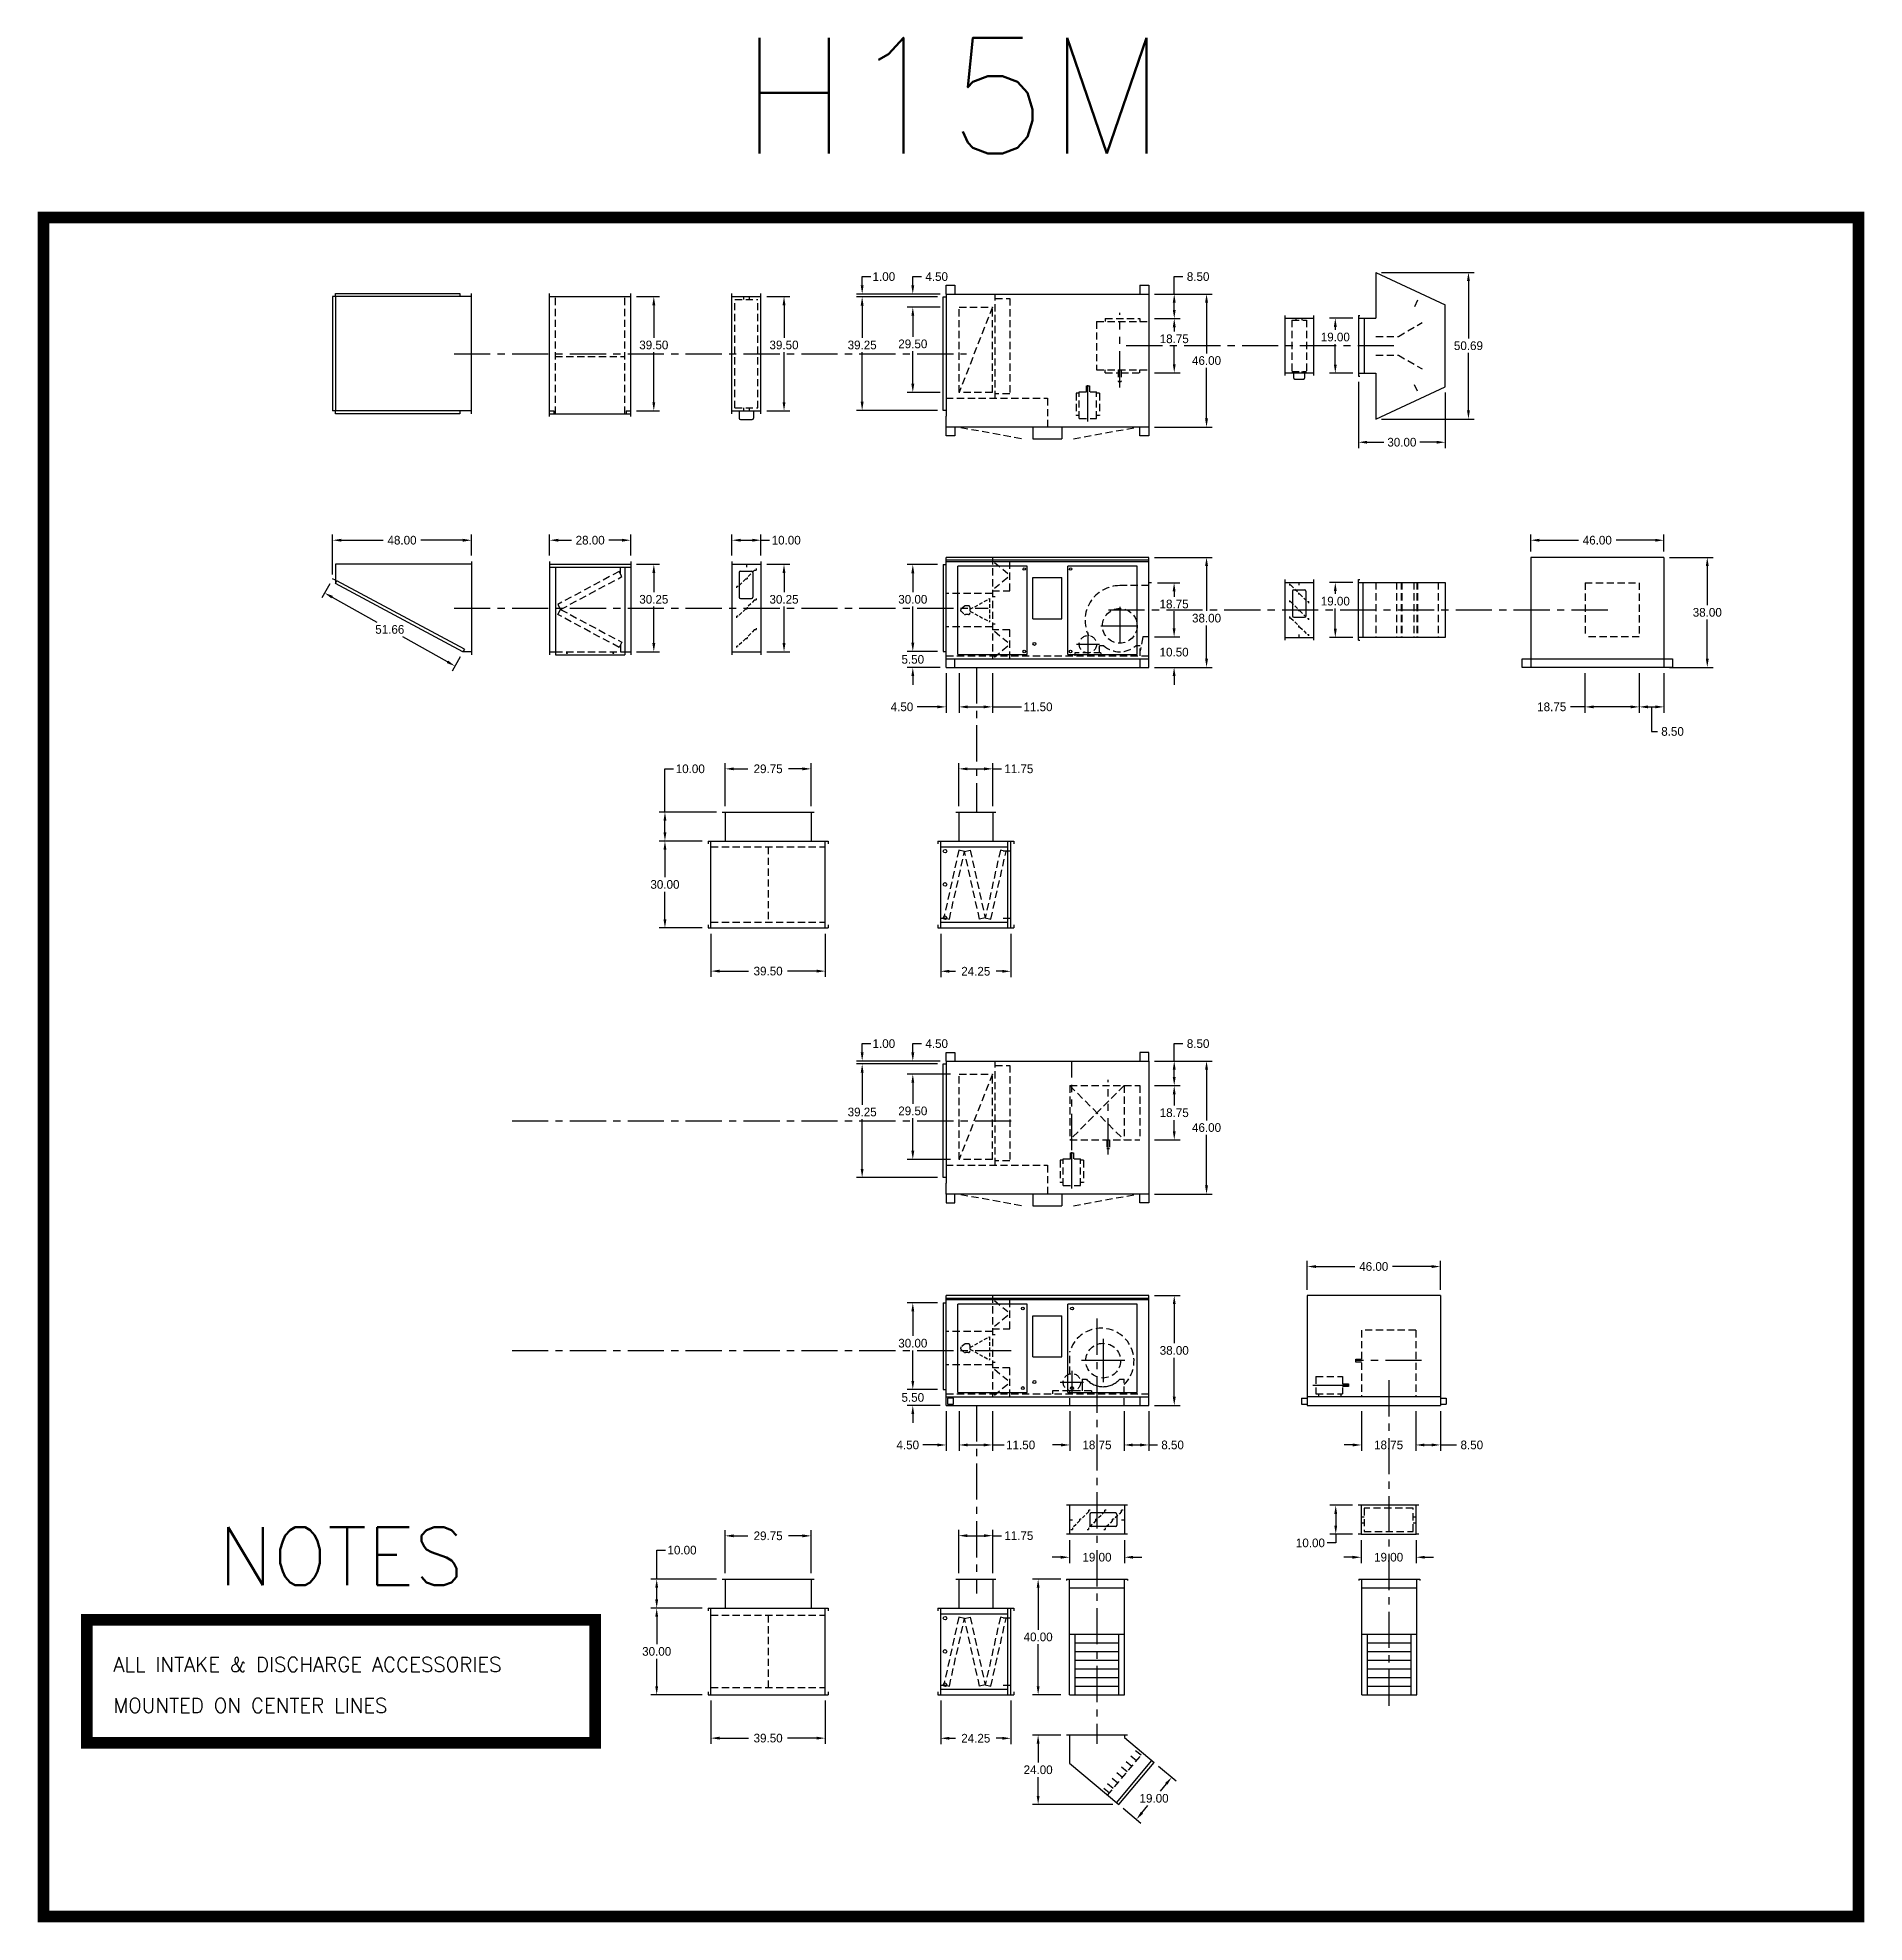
# Model space of a CAD drawing. Header units: inches. Extents: x -27 to 604, y -577 to 74.
import ezdxf
from ezdxf.enums import TextEntityAlignment as Align

# ---------------------------------------------------------------- set-up
doc = ezdxf.new("R2010")
doc.units = ezdxf.units.IN
doc.header["$LTSCALE"] = 10
doc.header["$MEASUREMENT"] = 0
for name, pattern in [('CENTER', [2, 1.25, -0.25, 0.25, -0.25]), ('HIDDEN', [0.375, 0.25, -0.125]), ('PHANTOM', [2.5, 1.25, -0.25, 0.25, -0.25, 0.25, -0.25])]:
    doc.linetypes.add(name, pattern=pattern)
for name, color, linetype in [('CENTERLINE', 2, 'CENTER'), ('DIFFUSER', 5, 'Continuous'), ('DISC-DAMPER', 5, 'Continuous'), ('FA-FILTER', 5, 'Continuous'), ('HOOD', 5, 'Continuous'), ('INTAKE-DAMPER', 5, 'Continuous'), ('OBJECT', 5, 'Continuous'), ('RAM15UNIT', 3, 'Continuous')]:
    doc.layers.add(name, color=color, linetype=linetype)
doc.layers.add('TEXT', color=7, linetype='Continuous', lineweight=40)
doc.styles.add('S10', font='romans.shx', dxfattribs={"height": 0.1})
doc.dimstyles.new('DIMENSIONS', dxfattribs={"dimscale": 0, "dimtxt": 3, "dimasz": 3, "dimexe": 2, "dimexo": 2, "dimgap": 1, "dimtad": 0, "dimtih": 1, "dimtoh": 1, "dimzin": 0, "dimdsep": 46, "dimtxsty": 'Standard', "dimcen": 0.09, "dimclrd": 256, "dimclre": 256, "dimclrt": 1, "dimadec": 0, "dimazin": 0, "dimtfac": 1, "dimtofl": 0, "dimtmove": 0, "dimatfit": 3, "dimfxl": 0, "dimtolj": 1, "dimtzin": 0, "dimlwd": -1, "dimarcsym": 0})

msp = doc.modelspace()

# ---------------------------------------------------------------- texts
at = {"layer": 'TEXT', "color": 3, "style": 'S10'}
msp.add_text('H15M', height=40, dxfattribs=at).set_placement((215.708, 34.123))
at = {"layer": 'TEXT', "style": 'S10'}
msp.add_text('NOTES', height=20, dxfattribs=at).set_placement((77.974, -466.53), align=Align.BOTTOM_CENTER)
for s, p in [('ALL INTAKE & DISCHARGE ACCESSORIES', (-0.712, -490.423)), ('MOUNTED ON CENTER LINES', (-0.712, -504.581))]:
    msp.add_text(s, height=5, dxfattribs=at).set_placement(p)

# ---------------------------------------------------------------- blocks, each defined once
blk = doc.blocks.new('*D37')
at = {"layer": 'DEFPOINTS', "color": 0}
for p in [(329.66, -442.93), (348.66, -442.93), (329.66, -450.87)]:
    blk.add_point(p, dxfattribs=at)
at = {"layer": 'RAM15UNIT', "lineweight": -2}
for p, q in [((329.66, -444.93), (329.66, -452.87)), ((348.66, -444.93), (348.66, -452.87))]:
    blk.add_line(p, q, dxfattribs=at)
at = {"layer": 'RAM15UNIT'}
for p, q in [((326.66, -450.87), (323.66, -450.87)), ((351.66, -450.87), (354.66, -450.87))]:
    blk.add_line(p, q, dxfattribs=at)
for points in [[(326.66, -450.37), (326.66, -451.37), (329.66, -450.87)], [(351.66, -450.37), (351.66, -451.37), (348.66, -450.87)]]:
    blk.add_solid(points, dxfattribs=at)
at = {"layer": 'RAM15UNIT', "color": 1, "insert": (339.16, -450.87), "char_height": 3, "attachment_point": 5}
blk.add_mtext('\\A1;19.00', dxfattribs=at)
blk = doc.blocks.new('*D38')
at = {"layer": 'DEFPOINTS', "color": 0}
for p in [(318.83, -512.31), (328.66, -512.31), (346.66, -536.31)]:
    blk.add_point(p, dxfattribs=at)
at = {"layer": 'RAM15UNIT', "lineweight": -2}
for p, q in [((326.66, -512.31), (316.83, -512.31)), ((344.66, -536.31), (316.83, -536.31))]:
    blk.add_line(p, q, dxfattribs=at)
at = {"layer": 'RAM15UNIT'}
for p, q in [((318.83, -515.31), (318.83, -521.81)), ((318.83, -533.31), (318.83, -526.81))]:
    blk.add_line(p, q, dxfattribs=at)
for points in [[(318.33, -515.31), (319.33, -515.31), (318.83, -512.31)], [(318.33, -533.31), (319.33, -533.31), (318.83, -536.31)]]:
    blk.add_solid(points, dxfattribs=at)
at = {"layer": 'RAM15UNIT', "color": 1, "insert": (318.83, -524.31), "char_height": 3, "attachment_point": 5}
blk.add_mtext('\\A1;24.00', dxfattribs=at)
blk = doc.blocks.new('*D39')
at = {"layer": 'DEFPOINTS', "color": 0}
for p in [(329.79, -398.43), (348.54, -398.43), (348.54, -412.08)]:
    blk.add_point(p, dxfattribs=at)
at = {"layer": 'RAM15UNIT', "lineweight": -2}
for p, q in [((329.79, -400.43), (329.79, -414.08)), ((348.54, -400.43), (348.54, -414.08))]:
    blk.add_line(p, q, dxfattribs=at)
at = {"layer": 'RAM15UNIT'}
for p, q in [((326.79, -412.08), (323.79, -412.08)), ((351.54, -412.08), (354.54, -412.08))]:
    blk.add_line(p, q, dxfattribs=at)
for points in [[(326.79, -411.58), (326.79, -412.58), (329.79, -412.08)], [(351.54, -411.58), (351.54, -412.58), (348.54, -412.08)]]:
    blk.add_solid(points, dxfattribs=at)
at = {"layer": 'RAM15UNIT', "color": 1, "insert": (339.16, -412.08), "char_height": 3, "attachment_point": 5}
blk.add_mtext('\\A1;18.75', dxfattribs=at)
blk = doc.blocks.new('*D40')
at = {"layer": 'DEFPOINTS', "color": 0}
for p in [(286.04, -392.93), (275.53, -398.43), (287.04, -398.43)]:
    blk.add_point(p, dxfattribs=at)
at = {"layer": 'RAM15UNIT'}
for p, q in [((275.53, -389.93), (275.53, -386.93)), ((275.53, -401.43), (275.53, -404.43))]:
    blk.add_line(p, q, dxfattribs=at)
at = {"layer": 'RAM15UNIT', "lineweight": -2}
for p, q in [((284.04, -392.93), (273.53, -392.93)), ((285.04, -398.43), (273.53, -398.43))]:
    blk.add_line(p, q, dxfattribs=at)
at = {"layer": 'RAM15UNIT'}
for points in [[(275.03, -389.93), (276.03, -389.93), (275.53, -392.93)], [(275.03, -401.43), (276.03, -401.43), (275.53, -398.43)]]:
    blk.add_solid(points, dxfattribs=at)
at = {"layer": 'RAM15UNIT', "color": 1, "insert": (275.53, -395.68), "char_height": 3, "attachment_point": 5}
blk.add_mtext('\\A1;5.50', dxfattribs=at)
blk = doc.blocks.new('*D41')
at = {"layer": 'DEFPOINTS', "color": 0}
for p in [(275.53, -362.93), (286.04, -362.93), (286.04, -392.93)]:
    blk.add_point(p, dxfattribs=at)
at = {"layer": 'RAM15UNIT', "lineweight": -2}
for p, q in [((284.04, -362.93), (273.53, -362.93)), ((284.04, -392.93), (273.53, -392.93))]:
    blk.add_line(p, q, dxfattribs=at)
at = {"layer": 'RAM15UNIT'}
for p, q in [((275.53, -365.93), (275.53, -374.43)), ((275.53, -389.93), (275.53, -379.43))]:
    blk.add_line(p, q, dxfattribs=at)
for points in [[(275.03, -365.93), (276.03, -365.93), (275.53, -362.93)], [(275.03, -389.93), (276.03, -389.93), (275.53, -392.93)]]:
    blk.add_solid(points, dxfattribs=at)
at = {"layer": 'RAM15UNIT', "color": 1, "insert": (275.53, -376.93), "char_height": 3, "attachment_point": 5}
blk.add_mtext('\\A1;30.00', dxfattribs=at)
blk = doc.blocks.new('*D42')
at = {"layer": 'DEFPOINTS', "color": 0}
for p in [(258.03, -280.43), (286.03, -280.43), (286.03, -319.68)]:
    blk.add_point(p, dxfattribs=at)
at = {"layer": 'RAM15UNIT', "lineweight": -2}
for p, q in [((284.03, -280.43), (256.03, -280.43)), ((284.03, -319.68), (256.03, -319.68))]:
    blk.add_line(p, q, dxfattribs=at)
at = {"layer": 'RAM15UNIT'}
for p, q in [((258.03, -283.43), (258.03, -294.56)), ((258.03, -316.68), (258.03, -299.56))]:
    blk.add_line(p, q, dxfattribs=at)
for points in [[(257.53, -283.43), (258.53, -283.43), (258.03, -280.43)], [(257.53, -316.68), (258.53, -316.68), (258.03, -319.68)]]:
    blk.add_solid(points, dxfattribs=at)
at = {"layer": 'RAM15UNIT', "color": 1, "insert": (258.03, -297.06), "char_height": 3, "attachment_point": 5}
blk.add_mtext('\\A1;39.25', dxfattribs=at)
blk = doc.blocks.new('*D43')
at = {"layer": 'DEFPOINTS', "color": 0}
for p in [(258.03, -279.43), (287.03, -279.43), (286.03, -280.43)]:
    blk.add_point(p, dxfattribs=at)
at = {"layer": 'RAM15UNIT'}
for p, q in [((258.03, -276.43), (258.03, -273.43)), ((258.03, -273.43), (261.03, -273.43)), ((258.03, -283.43), (258.03, -286.43))]:
    blk.add_line(p, q, dxfattribs=at)
at = {"layer": 'RAM15UNIT', "lineweight": -2}
for p, q in [((285.03, -279.43), (256.03, -279.43)), ((284.03, -280.43), (256.03, -280.43))]:
    blk.add_line(p, q, dxfattribs=at)
at = {"layer": 'RAM15UNIT'}
for points in [[(257.53, -276.43), (258.53, -276.43), (258.03, -279.43)], [(257.53, -283.43), (258.53, -283.43), (258.03, -280.43)]]:
    blk.add_solid(points, dxfattribs=at)
at = {"layer": 'RAM15UNIT', "color": 1, "insert": (265.53, -273.43), "char_height": 3, "attachment_point": 5}
blk.add_mtext('\\A1;1.00', dxfattribs=at)
blk = doc.blocks.new('*D44')
at = {"layer": 'DEFPOINTS', "color": 0}
for p in [(358.88, -521.75), (365, -526.89), (346.66, -536.31)]:
    blk.add_point(p, dxfattribs=at)
at = {"layer": 'RAM15UNIT', "lineweight": -2}
for p, q in [((360.41, -523.04), (366.53, -528.17)), ((348.2, -537.59), (354.32, -542.73))]:
    blk.add_line(p, q, dxfattribs=at)
at = {"layer": 'RAM15UNIT'}
for p, q in [((363.07, -529.19), (360.99, -531.67)), ((354.71, -539.15), (356.79, -536.67))]:
    blk.add_line(p, q, dxfattribs=at)
for points in [[(362.69, -528.87), (363.45, -529.51), (365, -526.89)], [(354.33, -538.82), (355.1, -539.47), (352.78, -541.44)]]:
    blk.add_solid(points, dxfattribs=at)
at = {"layer": 'RAM15UNIT', "color": 1, "insert": (358.89, -534.17), "char_height": 3, "attachment_point": 5}
blk.add_mtext('\\A1;19.00', dxfattribs=at)
blk = doc.blocks.new('*D45')
at = {"layer": 'DEFPOINTS', "color": 0}
for p in [(430.43, -442.93), (449.43, -442.93), (449.43, -450.87)]:
    blk.add_point(p, dxfattribs=at)
at = {"layer": 'RAM15UNIT', "lineweight": -2}
for p, q in [((430.43, -444.93), (430.43, -452.87)), ((449.43, -444.93), (449.43, -452.87))]:
    blk.add_line(p, q, dxfattribs=at)
at = {"layer": 'RAM15UNIT'}
for p, q in [((427.43, -450.87), (424.43, -450.87)), ((452.43, -450.87), (455.43, -450.87))]:
    blk.add_line(p, q, dxfattribs=at)
for points in [[(427.43, -450.37), (427.43, -451.37), (430.43, -450.87)], [(452.43, -450.37), (452.43, -451.37), (449.43, -450.87)]]:
    blk.add_solid(points, dxfattribs=at)
at = {"layer": 'RAM15UNIT', "color": 1, "insert": (439.93, -450.87), "char_height": 3, "attachment_point": 5}
blk.add_mtext('\\A1;19.00', dxfattribs=at)
blk = doc.blocks.new('*D46')
at = {"layer": 'DEFPOINTS', "color": 0}
for p in [(357.04, -360.43), (357.04, -398.43), (365.86, -398.43)]:
    blk.add_point(p, dxfattribs=at)
at = {"layer": 'RAM15UNIT', "lineweight": -2}
for p, q in [((359.04, -360.43), (367.86, -360.43)), ((359.04, -398.43), (367.86, -398.43))]:
    blk.add_line(p, q, dxfattribs=at)
at = {"layer": 'RAM15UNIT'}
for p, q in [((365.86, -363.43), (365.86, -376.93)), ((365.86, -395.43), (365.86, -381.93))]:
    blk.add_line(p, q, dxfattribs=at)
for points in [[(365.36, -363.43), (366.36, -363.43), (365.86, -360.43)], [(365.36, -395.43), (366.36, -395.43), (365.86, -398.43)]]:
    blk.add_solid(points, dxfattribs=at)
at = {"layer": 'RAM15UNIT', "color": 1, "insert": (365.86, -379.43), "char_height": 3, "attachment_point": 5}
blk.add_mtext('\\A1;38.00', dxfattribs=at)
blk = doc.blocks.new('*D47')
at = {"layer": 'DEFPOINTS', "color": 0}
for p in [(348.54, -398.43), (357.04, -398.43), (357.04, -412.08)]:
    blk.add_point(p, dxfattribs=at)
at = {"layer": 'RAM15UNIT', "lineweight": -2}
for p, q in [((348.54, -400.43), (348.54, -414.08)), ((357.04, -400.43), (357.04, -414.08))]:
    blk.add_line(p, q, dxfattribs=at)
at = {"layer": 'RAM15UNIT'}
for p, q in [((351.54, -412.08), (354.04, -412.08)), ((357.04, -412.08), (360.04, -412.08))]:
    blk.add_line(p, q, dxfattribs=at)
for points in [[(351.54, -411.58), (351.54, -412.58), (348.54, -412.08)], [(354.04, -411.58), (354.04, -412.58), (357.04, -412.08)]]:
    blk.add_solid(points, dxfattribs=at)
at = {"layer": 'RAM15UNIT', "color": 1, "insert": (365.29, -412.08), "char_height": 3, "attachment_point": 5}
blk.add_mtext('\\A1;8.50', dxfattribs=at)
blk = doc.blocks.new('*D48')
at = {"layer": 'DEFPOINTS', "color": 0}
for p in [(429.43, -432.93), (421.66, -442.93), (429.43, -442.93)]:
    blk.add_point(p, dxfattribs=at)
at = {"layer": 'RAM15UNIT', "lineweight": -2}
for p, q in [((427.43, -432.93), (419.66, -432.93)), ((427.43, -442.93), (419.66, -442.93))]:
    blk.add_line(p, q, dxfattribs=at)
at = {"layer": 'RAM15UNIT'}
for p, q in [((421.66, -435.93), (421.66, -439.93)), ((421.66, -445.93), (418.66, -445.93)), ((421.66, -442.93), (421.66, -445.93))]:
    blk.add_line(p, q, dxfattribs=at)
for points in [[(421.16, -435.93), (422.16, -435.93), (421.66, -432.93)], [(421.16, -439.93), (422.16, -439.93), (421.66, -442.93)]]:
    blk.add_solid(points, dxfattribs=at)
at = {"layer": 'RAM15UNIT', "color": 1, "insert": (412.91, -445.93), "char_height": 3, "attachment_point": 5}
blk.add_mtext('\\A1;10.00', dxfattribs=at)
blk = doc.blocks.new('*D49')
at = {"layer": 'DEFPOINTS', "color": 0}
for p in [(357.03, -287.93), (357.03, -306.68), (365.86, -306.68)]:
    blk.add_point(p, dxfattribs=at)
at = {"layer": 'RAM15UNIT', "lineweight": -2}
for p, q in [((359.03, -287.93), (367.86, -287.93)), ((359.03, -306.68), (367.86, -306.68))]:
    blk.add_line(p, q, dxfattribs=at)
at = {"layer": 'RAM15UNIT'}
for p, q in [((365.86, -290.93), (365.86, -294.81)), ((365.86, -303.68), (365.86, -299.81))]:
    blk.add_line(p, q, dxfattribs=at)
for points in [[(365.36, -290.93), (366.36, -290.93), (365.86, -287.93)], [(365.36, -303.68), (366.36, -303.68), (365.86, -306.68)]]:
    blk.add_solid(points, dxfattribs=at)
at = {"layer": 'RAM15UNIT', "color": 1, "insert": (365.86, -297.31), "char_height": 3, "attachment_point": 5}
blk.add_mtext('\\A1;18.75', dxfattribs=at)
blk = doc.blocks.new('*D50')
at = {"layer": 'DEFPOINTS', "color": 0}
for p in [(357.03, -279.43), (357.03, -325.43), (377.02, -325.43)]:
    blk.add_point(p, dxfattribs=at)
at = {"layer": 'RAM15UNIT', "lineweight": -2}
for p, q in [((359.03, -279.43), (379.02, -279.43)), ((359.03, -325.43), (379.02, -325.43))]:
    blk.add_line(p, q, dxfattribs=at)
at = {"layer": 'RAM15UNIT'}
for p, q in [((377.02, -282.43), (377.02, -299.93)), ((377.02, -322.43), (377.02, -304.93))]:
    blk.add_line(p, q, dxfattribs=at)
for points in [[(376.52, -282.43), (377.52, -282.43), (377.02, -279.43)], [(376.52, -322.43), (377.52, -322.43), (377.02, -325.43)]]:
    blk.add_solid(points, dxfattribs=at)
at = {"layer": 'RAM15UNIT', "color": 1, "insert": (377.02, -302.43), "char_height": 3, "attachment_point": 5}
blk.add_mtext('\\A1;46.00', dxfattribs=at)
blk = doc.blocks.new('*D51')
at = {"layer": 'DEFPOINTS', "color": 0}
for p in [(357.03, -279.43), (365.86, -279.43), (357.03, -287.93)]:
    blk.add_point(p, dxfattribs=at)
at = {"layer": 'RAM15UNIT'}
for p, q in [((365.86, -279.43), (365.86, -273.43)), ((365.86, -273.43), (368.86, -273.43)), ((365.86, -284.93), (365.86, -282.43))]:
    blk.add_line(p, q, dxfattribs=at)
at = {"layer": 'RAM15UNIT', "lineweight": -2}
for p, q in [((359.03, -279.43), (367.86, -279.43)), ((359.03, -287.93), (367.86, -287.93))]:
    blk.add_line(p, q, dxfattribs=at)
at = {"layer": 'RAM15UNIT'}
for points in [[(365.36, -282.43), (366.36, -282.43), (365.86, -279.43)], [(365.36, -284.93), (366.36, -284.93), (365.86, -287.93)]]:
    blk.add_solid(points, dxfattribs=at)
at = {"layer": 'RAM15UNIT', "color": 1, "insert": (374.11, -273.43), "char_height": 3, "attachment_point": 5}
blk.add_mtext('\\A1;8.50', dxfattribs=at)
blk = doc.blocks.new('*D52')
at = {"layer": 'DEFPOINTS', "color": 0}
for p in [(75.05, -112.79), (117.35, -142.97), (120.11, -138.06)]:
    blk.add_point(p, dxfattribs=at)
at = {"layer": 'RAM15UNIT', "lineweight": -2}
for p, q in [((74.07, -114.53), (71.32, -119.44)), ((119.13, -139.8), (116.37, -144.71))]:
    blk.add_line(p, q, dxfattribs=at)
at = {"layer": 'RAM15UNIT'}
for p, q in [((74.91, -119.17), (90.37, -127.83)), ((114.73, -141.5), (99.28, -132.83))]:
    blk.add_line(p, q, dxfattribs=at)
for points in [[(75.16, -118.73), (74.67, -119.6), (72.29, -117.7)], [(114.98, -141.07), (114.49, -141.94), (117.35, -142.97)]]:
    blk.add_solid(points, dxfattribs=at)
at = {"layer": 'RAM15UNIT', "color": 1, "insert": (94.82, -130.33), "char_height": 3, "attachment_point": 5}
blk.add_mtext('\\A1;51.66', dxfattribs=at)
blk = doc.blocks.new('*D53')
at = {"layer": 'DEFPOINTS', "color": 0}
for p in [(123.05, -99.5), (123.05, -106.81), (75.05, -113.38)]:
    blk.add_point(p, dxfattribs=at)
at = {"layer": 'RAM15UNIT', "lineweight": -2}
for p, q in [((75.05, -111.38), (75.05, -97.5)), ((123.05, -104.81), (123.05, -97.5))]:
    blk.add_line(p, q, dxfattribs=at)
at = {"layer": 'RAM15UNIT'}
for p, q in [((78.05, -99.5), (92.55, -99.5)), ((120.05, -99.5), (105.55, -99.5))]:
    blk.add_line(p, q, dxfattribs=at)
for points in [[(78.05, -99), (78.05, -100), (75.05, -99.5)], [(120.05, -99), (120.05, -100), (123.05, -99.5)]]:
    blk.add_solid(points, dxfattribs=at)
at = {"layer": 'RAM15UNIT', "color": 1, "insert": (99.05, -99.5), "char_height": 3, "attachment_point": 5}
blk.add_mtext('\\A1;48.00', dxfattribs=at)
blk = doc.blocks.new('*D54')
at = {"layer": 'DEFPOINTS', "color": 0}
for p in [(178.05, -107.81), (178.05, -138.06), (186.05, -138.06)]:
    blk.add_point(p, dxfattribs=at)
at = {"layer": 'RAM15UNIT', "lineweight": -2}
for p, q in [((180.05, -107.81), (188.05, -107.81)), ((180.05, -138.06), (188.05, -138.06))]:
    blk.add_line(p, q, dxfattribs=at)
at = {"layer": 'RAM15UNIT'}
for p, q in [((186.05, -110.81), (186.05, -117.43)), ((186.05, -135.06), (186.05, -122.43))]:
    blk.add_line(p, q, dxfattribs=at)
for points in [[(185.55, -110.81), (186.55, -110.81), (186.05, -107.81)], [(185.55, -135.06), (186.55, -135.06), (186.05, -138.06)]]:
    blk.add_solid(points, dxfattribs=at)
at = {"layer": 'RAM15UNIT', "color": 1, "insert": (186.05, -119.93), "char_height": 3, "attachment_point": 5}
blk.add_mtext('\\A1;30.25', dxfattribs=at)
blk = doc.blocks.new('*D55')
at = {"layer": 'DEFPOINTS', "color": 0}
for p in [(178.05, -99.5), (150.05, -106.81), (178.05, -106.81)]:
    blk.add_point(p, dxfattribs=at)
at = {"layer": 'RAM15UNIT', "lineweight": -2}
for p, q in [((150.05, -104.81), (150.05, -97.5)), ((178.05, -104.81), (178.05, -97.5))]:
    blk.add_line(p, q, dxfattribs=at)
at = {"layer": 'RAM15UNIT'}
for p, q in [((153.05, -99.5), (157.55, -99.5)), ((175.05, -99.5), (170.55, -99.5))]:
    blk.add_line(p, q, dxfattribs=at)
for points in [[(153.05, -99), (153.05, -100), (150.05, -99.5)], [(175.05, -99), (175.05, -100), (178.05, -99.5)]]:
    blk.add_solid(points, dxfattribs=at)
at = {"layer": 'RAM15UNIT', "color": 1, "insert": (164.05, -99.5), "char_height": 3, "attachment_point": 5}
blk.add_mtext('\\A1;28.00', dxfattribs=at)
blk = doc.blocks.new('*D56')
at = {"layer": 'DEFPOINTS', "color": 0}
for p in [(275.53, -107.93), (286.04, -107.93), (286.04, -137.93)]:
    blk.add_point(p, dxfattribs=at)
at = {"layer": 'RAM15UNIT', "lineweight": -2}
for p, q in [((284.04, -107.93), (273.53, -107.93)), ((284.04, -137.93), (273.53, -137.93))]:
    blk.add_line(p, q, dxfattribs=at)
at = {"layer": 'RAM15UNIT'}
for p, q in [((275.53, -110.93), (275.53, -117.43)), ((275.53, -134.93), (275.53, -122.43))]:
    blk.add_line(p, q, dxfattribs=at)
for points in [[(275.03, -110.93), (276.03, -110.93), (275.53, -107.93)], [(275.03, -134.93), (276.03, -134.93), (275.53, -137.93)]]:
    blk.add_solid(points, dxfattribs=at)
at = {"layer": 'RAM15UNIT', "color": 1, "insert": (275.53, -119.93), "char_height": 3, "attachment_point": 5}
blk.add_mtext('\\A1;30.00', dxfattribs=at)
blk = doc.blocks.new('*D57')
at = {"layer": 'DEFPOINTS', "color": 0}
for p in [(223.04, -107.81), (223.04, -138.06), (231.03, -138.06)]:
    blk.add_point(p, dxfattribs=at)
at = {"layer": 'RAM15UNIT', "lineweight": -2}
for p, q in [((225.04, -107.81), (233.03, -107.81)), ((225.04, -138.06), (233.03, -138.06))]:
    blk.add_line(p, q, dxfattribs=at)
at = {"layer": 'RAM15UNIT'}
for p, q in [((231.03, -110.81), (231.03, -117.43)), ((231.03, -135.06), (231.03, -122.43))]:
    blk.add_line(p, q, dxfattribs=at)
for points in [[(230.53, -110.81), (231.53, -110.81), (231.03, -107.81)], [(230.53, -135.06), (231.53, -135.06), (231.03, -138.06)]]:
    blk.add_solid(points, dxfattribs=at)
at = {"layer": 'RAM15UNIT', "color": 1, "insert": (231.03, -119.93), "char_height": 3, "attachment_point": 5}
blk.add_mtext('\\A1;30.25', dxfattribs=at)
blk = doc.blocks.new('*D58')
at = {"layer": 'DEFPOINTS', "color": 0}
for p in [(286.04, -137.93), (275.53, -143.43), (287.04, -143.43)]:
    blk.add_point(p, dxfattribs=at)
at = {"layer": 'RAM15UNIT'}
for p, q in [((275.53, -134.93), (275.53, -131.93)), ((275.53, -146.43), (275.53, -149.43))]:
    blk.add_line(p, q, dxfattribs=at)
at = {"layer": 'RAM15UNIT', "lineweight": -2}
for p, q in [((284.04, -137.93), (273.53, -137.93)), ((285.04, -143.43), (273.53, -143.43))]:
    blk.add_line(p, q, dxfattribs=at)
at = {"layer": 'RAM15UNIT'}
for points in [[(275.03, -134.93), (276.03, -134.93), (275.53, -137.93)], [(275.03, -146.43), (276.03, -146.43), (275.53, -143.43)]]:
    blk.add_solid(points, dxfattribs=at)
at = {"layer": 'RAM15UNIT', "color": 1, "insert": (275.53, -140.68), "char_height": 3, "attachment_point": 5}
blk.add_mtext('\\A1;5.50', dxfattribs=at)
blk = doc.blocks.new('*D59')
at = {"layer": 'DEFPOINTS', "color": 0}
for p in [(223.04, -99.5), (213.04, -106.81), (223.04, -106.81)]:
    blk.add_point(p, dxfattribs=at)
at = {"layer": 'RAM15UNIT', "lineweight": -2}
for p, q in [((213.04, -104.81), (213.04, -97.5)), ((223.04, -104.81), (223.04, -97.5))]:
    blk.add_line(p, q, dxfattribs=at)
at = {"layer": 'RAM15UNIT'}
for p, q in [((216.04, -99.5), (220.04, -99.5)), ((223.04, -99.5), (226.04, -99.5))]:
    blk.add_line(p, q, dxfattribs=at)
for points in [[(216.04, -99), (216.04, -100), (213.04, -99.5)], [(220.04, -99), (220.04, -100), (223.04, -99.5)]]:
    blk.add_solid(points, dxfattribs=at)
at = {"layer": 'RAM15UNIT', "color": 1, "insert": (231.79, -99.5), "char_height": 3, "attachment_point": 5}
blk.add_mtext('\\A1;10.00', dxfattribs=at)
blk = doc.blocks.new('*D60')
at = {"layer": 'DEFPOINTS', "color": 0}
for p in [(178.05, -15.31), (178.05, -54.81), (186.04, -54.81)]:
    blk.add_point(p, dxfattribs=at)
at = {"layer": 'RAM15UNIT', "lineweight": -2}
for p, q in [((180.05, -15.31), (188.04, -15.31)), ((180.05, -54.81), (188.04, -54.81))]:
    blk.add_line(p, q, dxfattribs=at)
at = {"layer": 'RAM15UNIT'}
for p, q in [((186.04, -18.31), (186.04, -29.56)), ((186.04, -51.81), (186.04, -34.56))]:
    blk.add_line(p, q, dxfattribs=at)
for points in [[(185.54, -18.31), (186.54, -18.31), (186.04, -15.31)], [(185.54, -51.81), (186.54, -51.81), (186.04, -54.81)]]:
    blk.add_solid(points, dxfattribs=at)
at = {"layer": 'RAM15UNIT', "color": 1, "insert": (186.04, -32.06), "char_height": 3, "attachment_point": 5}
blk.add_mtext('\\A1;39.50', dxfattribs=at)
blk = doc.blocks.new('*D61')
at = {"layer": 'DEFPOINTS', "color": 0}
for p in [(258.03, -15.43), (286.03, -15.43), (286.03, -54.68)]:
    blk.add_point(p, dxfattribs=at)
at = {"layer": 'RAM15UNIT', "lineweight": -2}
for p, q in [((284.03, -15.43), (256.03, -15.43)), ((284.03, -54.68), (256.03, -54.68))]:
    blk.add_line(p, q, dxfattribs=at)
at = {"layer": 'RAM15UNIT'}
for p, q in [((258.03, -18.43), (258.03, -29.56)), ((258.03, -51.68), (258.03, -34.56))]:
    blk.add_line(p, q, dxfattribs=at)
for points in [[(257.53, -18.43), (258.53, -18.43), (258.03, -15.43)], [(257.53, -51.68), (258.53, -51.68), (258.03, -54.68)]]:
    blk.add_solid(points, dxfattribs=at)
at = {"layer": 'RAM15UNIT', "color": 1, "insert": (258.03, -32.06), "char_height": 3, "attachment_point": 5}
blk.add_mtext('\\A1;39.25', dxfattribs=at)
blk = doc.blocks.new('*D62')
at = {"layer": 'DEFPOINTS', "color": 0}
for p in [(223.04, -15.31), (223.04, -54.81), (231.03, -54.81)]:
    blk.add_point(p, dxfattribs=at)
at = {"layer": 'RAM15UNIT', "lineweight": -2}
for p, q in [((225.04, -15.31), (233.03, -15.31)), ((225.04, -54.81), (233.03, -54.81))]:
    blk.add_line(p, q, dxfattribs=at)
at = {"layer": 'RAM15UNIT'}
for p, q in [((231.03, -18.31), (231.03, -29.56)), ((231.03, -51.81), (231.03, -34.56))]:
    blk.add_line(p, q, dxfattribs=at)
for points in [[(230.53, -18.31), (231.53, -18.31), (231.03, -15.31)], [(230.53, -51.81), (231.53, -51.81), (231.03, -54.81)]]:
    blk.add_solid(points, dxfattribs=at)
at = {"layer": 'RAM15UNIT', "color": 1, "insert": (231.03, -32.06), "char_height": 3, "attachment_point": 5}
blk.add_mtext('\\A1;39.50', dxfattribs=at)
blk = doc.blocks.new('*D63')
at = {"layer": 'DEFPOINTS', "color": 0}
for p in [(357.04, -105.43), (357.04, -143.43), (377.02, -143.43)]:
    blk.add_point(p, dxfattribs=at)
at = {"layer": 'RAM15UNIT', "lineweight": -2}
for p, q in [((359.04, -105.43), (379.02, -105.43)), ((359.04, -143.43), (379.02, -143.43))]:
    blk.add_line(p, q, dxfattribs=at)
at = {"layer": 'RAM15UNIT'}
for p, q in [((377.02, -108.43), (377.02, -123.93)), ((377.02, -140.43), (377.02, -128.93))]:
    blk.add_line(p, q, dxfattribs=at)
for points in [[(376.52, -108.43), (377.52, -108.43), (377.02, -105.43)], [(376.52, -140.43), (377.52, -140.43), (377.02, -143.43)]]:
    blk.add_solid(points, dxfattribs=at)
at = {"layer": 'RAM15UNIT', "color": 1, "insert": (377.02, -126.43), "char_height": 3, "attachment_point": 5}
blk.add_mtext('\\A1;38.00', dxfattribs=at)
blk = doc.blocks.new('*D64')
at = {"layer": 'DEFPOINTS', "color": 0}
for p in [(357.04, -132.93), (365.81, -132.93), (357.04, -143.43)]:
    blk.add_point(p, dxfattribs=at)
at = {"layer": 'RAM15UNIT'}
for p, q in [((365.81, -129.93), (365.81, -126.93)), ((365.81, -146.43), (365.81, -149.43))]:
    blk.add_line(p, q, dxfattribs=at)
at = {"layer": 'RAM15UNIT', "lineweight": -2}
for p, q in [((359.04, -132.93), (367.81, -132.93)), ((359.04, -143.43), (367.81, -143.43))]:
    blk.add_line(p, q, dxfattribs=at)
at = {"layer": 'RAM15UNIT'}
for points in [[(365.31, -129.93), (366.31, -129.93), (365.81, -132.93)], [(365.31, -146.43), (366.31, -146.43), (365.81, -143.43)]]:
    blk.add_solid(points, dxfattribs=at)
at = {"layer": 'RAM15UNIT', "color": 1, "insert": (365.81, -138.18), "char_height": 3, "attachment_point": 5}
blk.add_mtext('\\A1;10.50', dxfattribs=at)
blk = doc.blocks.new('*D65')
at = {"layer": 'DEFPOINTS', "color": 0}
for p in [(358.04, -114.18), (365.81, -114.18), (357.04, -132.93)]:
    blk.add_point(p, dxfattribs=at)
at = {"layer": 'RAM15UNIT', "lineweight": -2}
for p, q in [((360.04, -114.18), (367.81, -114.18)), ((359.04, -132.93), (367.81, -132.93))]:
    blk.add_line(p, q, dxfattribs=at)
at = {"layer": 'RAM15UNIT'}
for p, q in [((365.81, -117.18), (365.81, -119.06)), ((365.81, -129.93), (365.81, -124.06))]:
    blk.add_line(p, q, dxfattribs=at)
for points in [[(365.31, -117.18), (366.31, -117.18), (365.81, -114.18)], [(365.31, -129.93), (366.31, -129.93), (365.81, -132.93)]]:
    blk.add_solid(points, dxfattribs=at)
at = {"layer": 'RAM15UNIT', "color": 1, "insert": (365.81, -121.56), "char_height": 3, "attachment_point": 5}
blk.add_mtext('\\A1;18.75', dxfattribs=at)
blk = doc.blocks.new('*D66')
at = {"layer": 'DEFPOINTS', "color": 0}
for p in [(429.51, -114.06), (421.51, -133.06), (429.51, -133.06)]:
    blk.add_point(p, dxfattribs=at)
at = {"layer": 'RAM15UNIT', "lineweight": -2}
for p, q in [((427.51, -114.06), (419.51, -114.06)), ((427.51, -133.06), (419.51, -133.06))]:
    blk.add_line(p, q, dxfattribs=at)
at = {"layer": 'RAM15UNIT'}
for p, q in [((421.51, -117.06), (421.51, -118.06)), ((421.51, -130.06), (421.51, -123.06))]:
    blk.add_line(p, q, dxfattribs=at)
for points in [[(421.01, -117.06), (422.01, -117.06), (421.51, -114.06)], [(421.01, -130.06), (422.01, -130.06), (421.51, -133.06)]]:
    blk.add_solid(points, dxfattribs=at)
at = {"layer": 'RAM15UNIT', "color": 1, "insert": (421.51, -120.56), "char_height": 3, "attachment_point": 5}
blk.add_mtext('\\A1;19.00', dxfattribs=at)
blk = doc.blocks.new('*D67')
at = {"layer": 'DEFPOINTS', "color": 0}
for p in [(429.51, -42.81), (459.51, -46.5), (459.51, -65.65)]:
    blk.add_point(p, dxfattribs=at)
at = {"layer": 'RAM15UNIT', "lineweight": -2}
for p, q in [((429.51, -44.81), (429.51, -67.65)), ((459.51, -48.5), (459.51, -67.65))]:
    blk.add_line(p, q, dxfattribs=at)
at = {"layer": 'RAM15UNIT'}
for p, q in [((432.51, -65.65), (438.26, -65.65)), ((456.51, -65.65), (450.76, -65.65))]:
    blk.add_line(p, q, dxfattribs=at)
for points in [[(432.51, -65.15), (432.51, -66.15), (429.51, -65.65)], [(456.51, -65.15), (456.51, -66.15), (459.51, -65.65)]]:
    blk.add_solid(points, dxfattribs=at)
at = {"layer": 'RAM15UNIT', "color": 1, "insert": (444.51, -65.65), "char_height": 3, "attachment_point": 5}
blk.add_mtext('\\A1;30.00', dxfattribs=at)
blk = doc.blocks.new('*D68')
at = {"layer": 'DEFPOINTS', "color": 0}
for p in [(435.51, -6.96), (435.51, -57.65), (467.51, -57.65)]:
    blk.add_point(p, dxfattribs=at)
at = {"layer": 'RAM15UNIT', "lineweight": -2}
for p, q in [((437.51, -6.96), (469.51, -6.96)), ((437.51, -57.65), (469.51, -57.65))]:
    blk.add_line(p, q, dxfattribs=at)
at = {"layer": 'RAM15UNIT'}
for p, q in [((467.51, -9.96), (467.51, -29.81)), ((467.51, -54.65), (467.51, -34.81))]:
    blk.add_line(p, q, dxfattribs=at)
for points in [[(467.01, -9.96), (468.01, -9.96), (467.51, -6.96)], [(467.01, -54.65), (468.01, -54.65), (467.51, -57.65)]]:
    blk.add_solid(points, dxfattribs=at)
at = {"layer": 'RAM15UNIT', "color": 1, "insert": (467.51, -32.31), "char_height": 3, "attachment_point": 5}
blk.add_mtext('\\A1;50.69', dxfattribs=at)
blk = doc.blocks.new('*D69')
at = {"layer": 'DEFPOINTS', "color": 0}
for p in [(429.51, -22.81), (421.51, -41.81), (429.51, -41.81)]:
    blk.add_point(p, dxfattribs=at)
at = {"layer": 'RAM15UNIT', "lineweight": -2}
for p, q in [((427.51, -22.81), (419.51, -22.81)), ((427.51, -41.81), (419.51, -41.81))]:
    blk.add_line(p, q, dxfattribs=at)
at = {"layer": 'RAM15UNIT'}
for p, q in [((421.51, -25.81), (421.51, -26.81)), ((421.51, -38.81), (421.51, -31.81))]:
    blk.add_line(p, q, dxfattribs=at)
for points in [[(421.01, -25.81), (422.01, -25.81), (421.51, -22.81)], [(421.01, -38.81), (422.01, -38.81), (421.51, -41.81)]]:
    blk.add_solid(points, dxfattribs=at)
at = {"layer": 'RAM15UNIT', "color": 1, "insert": (421.51, -29.31), "char_height": 3, "attachment_point": 5}
blk.add_mtext('\\A1;19.00', dxfattribs=at)
blk = doc.blocks.new('*D70')
at = {"layer": 'DEFPOINTS', "color": 0}
for p in [(357.03, -14.43), (357.03, -60.43), (377.02, -60.43)]:
    blk.add_point(p, dxfattribs=at)
at = {"layer": 'RAM15UNIT', "lineweight": -2}
for p, q in [((359.03, -14.43), (379.02, -14.43)), ((359.03, -60.43), (379.02, -60.43))]:
    blk.add_line(p, q, dxfattribs=at)
at = {"layer": 'RAM15UNIT'}
for p, q in [((377.02, -17.43), (377.02, -34.93)), ((377.02, -57.43), (377.02, -39.93))]:
    blk.add_line(p, q, dxfattribs=at)
for points in [[(376.52, -17.43), (377.52, -17.43), (377.02, -14.43)], [(376.52, -57.43), (377.52, -57.43), (377.02, -60.43)]]:
    blk.add_solid(points, dxfattribs=at)
at = {"layer": 'RAM15UNIT', "color": 1, "insert": (377.02, -37.43), "char_height": 3, "attachment_point": 5}
blk.add_mtext('\\A1;46.00', dxfattribs=at)
blk = doc.blocks.new('*D71')
at = {"layer": 'DEFPOINTS', "color": 0}
for p in [(357.03, -22.93), (357.03, -41.68), (365.86, -41.68)]:
    blk.add_point(p, dxfattribs=at)
at = {"layer": 'RAM15UNIT', "lineweight": -2}
for p, q in [((359.03, -22.93), (367.86, -22.93)), ((359.03, -41.68), (367.86, -41.68))]:
    blk.add_line(p, q, dxfattribs=at)
at = {"layer": 'RAM15UNIT'}
for p, q in [((365.86, -25.93), (365.86, -27.43)), ((365.86, -38.68), (365.86, -32.43))]:
    blk.add_line(p, q, dxfattribs=at)
for points in [[(365.36, -25.93), (366.36, -25.93), (365.86, -22.93)], [(365.36, -38.68), (366.36, -38.68), (365.86, -41.68)]]:
    blk.add_solid(points, dxfattribs=at)
at = {"layer": 'RAM15UNIT', "color": 1, "insert": (365.86, -29.93), "char_height": 3, "attachment_point": 5}
blk.add_mtext('\\A1;18.75', dxfattribs=at)
blk = doc.blocks.new('*D72')
at = {"layer": 'DEFPOINTS', "color": 0}
for p in [(328.66, -458.42), (318.83, -498.42), (328.66, -498.42)]:
    blk.add_point(p, dxfattribs=at)
at = {"layer": 'RAM15UNIT', "lineweight": -2}
for p, q in [((326.66, -458.42), (316.83, -458.42)), ((326.66, -498.42), (316.83, -498.42))]:
    blk.add_line(p, q, dxfattribs=at)
at = {"layer": 'RAM15UNIT'}
for p, q in [((318.83, -461.42), (318.83, -475.92)), ((318.83, -495.42), (318.83, -480.92))]:
    blk.add_line(p, q, dxfattribs=at)
for points in [[(318.33, -461.42), (319.33, -461.42), (318.83, -458.42)], [(318.33, -495.42), (319.33, -495.42), (318.83, -498.42)]]:
    blk.add_solid(points, dxfattribs=at)
at = {"layer": 'RAM15UNIT', "color": 1, "insert": (318.83, -478.42), "char_height": 3, "attachment_point": 5}
blk.add_mtext('\\A1;40.00', dxfattribs=at)
blk = doc.blocks.new('*D73')
at = {"layer": 'DEFPOINTS', "color": 0}
for p in [(507.78, -143.43), (526.53, -143.43), (526.53, -157.08)]:
    blk.add_point(p, dxfattribs=at)
at = {"layer": 'RAM15UNIT', "lineweight": -2}
for p, q in [((507.78, -145.43), (507.78, -159.08)), ((526.53, -145.43), (526.53, -159.08))]:
    blk.add_line(p, q, dxfattribs=at)
at = {"layer": 'RAM15UNIT'}
for p, q in [((507.78, -157.08), (502.78, -157.08)), ((523.53, -157.08), (510.78, -157.08))]:
    blk.add_line(p, q, dxfattribs=at)
for points in [[(510.78, -156.58), (510.78, -157.58), (507.78, -157.08)], [(523.53, -156.58), (523.53, -157.58), (526.53, -157.08)]]:
    blk.add_solid(points, dxfattribs=at)
at = {"layer": 'RAM15UNIT', "color": 1, "insert": (496.28, -157.08), "char_height": 3, "attachment_point": 5}
blk.add_mtext('\\A1;18.75', dxfattribs=at)
blk = doc.blocks.new('*D74')
at = {"layer": 'DEFPOINTS', "color": 0}
for p in [(526.53, -143.43), (535.03, -143.43), (535.03, -157.08)]:
    blk.add_point(p, dxfattribs=at)
at = {"layer": 'RAM15UNIT', "lineweight": -2}
for p, q in [((526.53, -145.43), (526.53, -159.08)), ((535.03, -145.43), (535.03, -159.08))]:
    blk.add_line(p, q, dxfattribs=at)
at = {"layer": 'RAM15UNIT'}
for p, q in [((529.53, -157.08), (532.03, -157.08)), ((530.78, -157.08), (530.78, -165.58)), ((530.78, -165.58), (532.78, -165.58))]:
    blk.add_line(p, q, dxfattribs=at)
for points in [[(529.53, -156.58), (529.53, -157.58), (526.53, -157.08)], [(532.03, -156.58), (532.03, -157.58), (535.03, -157.08)]]:
    blk.add_solid(points, dxfattribs=at)
at = {"layer": 'RAM15UNIT', "color": 1, "insert": (538.03, -165.58), "char_height": 3, "attachment_point": 5}
blk.add_mtext('\\A1;8.50', dxfattribs=at)
blk = doc.blocks.new('*D75')
at = {"layer": 'DEFPOINTS', "color": 0}
for p in [(535.03, -99.5), (489.03, -105.43), (535.03, -105.43)]:
    blk.add_point(p, dxfattribs=at)
at = {"layer": 'RAM15UNIT', "lineweight": -2}
for p, q in [((489.03, -103.43), (489.03, -97.5)), ((535.03, -103.43), (535.03, -97.5))]:
    blk.add_line(p, q, dxfattribs=at)
at = {"layer": 'RAM15UNIT'}
for p, q in [((492.03, -99.5), (505.53, -99.5)), ((532.03, -99.5), (518.53, -99.5))]:
    blk.add_line(p, q, dxfattribs=at)
for points in [[(492.03, -99), (492.03, -100), (489.03, -99.5)], [(532.03, -99), (532.03, -100), (535.03, -99.5)]]:
    blk.add_solid(points, dxfattribs=at)
at = {"layer": 'RAM15UNIT', "color": 1, "insert": (512.03, -99.5), "char_height": 3, "attachment_point": 5}
blk.add_mtext('\\A1;46.00', dxfattribs=at)
blk = doc.blocks.new('*D76')
at = {"layer": 'DEFPOINTS', "color": 0}
for p in [(535.03, -105.43), (535.03, -143.43), (550.03, -143.43)]:
    blk.add_point(p, dxfattribs=at)
at = {"layer": 'RAM15UNIT', "lineweight": -2}
for p, q in [((537.03, -105.43), (552.03, -105.43)), ((537.03, -143.43), (552.03, -143.43))]:
    blk.add_line(p, q, dxfattribs=at)
at = {"layer": 'RAM15UNIT'}
for p, q in [((550.03, -108.43), (550.03, -121.93)), ((550.03, -140.43), (550.03, -126.93))]:
    blk.add_line(p, q, dxfattribs=at)
for points in [[(549.53, -108.43), (550.53, -108.43), (550.03, -105.43)], [(549.53, -140.43), (550.53, -140.43), (550.03, -143.43)]]:
    blk.add_solid(points, dxfattribs=at)
at = {"layer": 'RAM15UNIT', "color": 1, "insert": (550.03, -124.43), "char_height": 3, "attachment_point": 5}
blk.add_mtext('\\A1;38.00', dxfattribs=at)
blk = doc.blocks.new('*D77')
at = {"layer": 'DEFPOINTS', "color": 0}
for p in [(258.03, -14.43), (286.03, -15.43), (287.03, -14.43)]:
    blk.add_point(p, dxfattribs=at)
at = {"layer": 'RAM15UNIT'}
for p, q in [((258.03, -11.43), (258.03, -8.43)), ((258.03, -8.43), (261.03, -8.43)), ((258.03, -18.43), (258.03, -21.43))]:
    blk.add_line(p, q, dxfattribs=at)
at = {"layer": 'RAM15UNIT', "lineweight": -2}
for p, q in [((285.03, -14.43), (256.03, -14.43)), ((284.03, -15.43), (256.03, -15.43))]:
    blk.add_line(p, q, dxfattribs=at)
at = {"layer": 'RAM15UNIT'}
for points in [[(257.53, -11.43), (258.53, -11.43), (258.03, -14.43)], [(257.53, -18.43), (258.53, -18.43), (258.03, -15.43)]]:
    blk.add_solid(points, dxfattribs=at)
at = {"layer": 'RAM15UNIT', "color": 1, "insert": (265.53, -8.43), "char_height": 3, "attachment_point": 5}
blk.add_mtext('\\A1;1.00', dxfattribs=at)
blk = doc.blocks.new('*D78')
at = {"layer": 'DEFPOINTS', "color": 0}
for p in [(357.03, -14.43), (365.86, -14.43), (357.03, -22.93)]:
    blk.add_point(p, dxfattribs=at)
at = {"layer": 'RAM15UNIT'}
for p, q in [((365.86, -14.43), (365.86, -8.43)), ((365.86, -8.43), (368.86, -8.43)), ((365.86, -19.93), (365.86, -17.43))]:
    blk.add_line(p, q, dxfattribs=at)
at = {"layer": 'RAM15UNIT', "lineweight": -2}
for p, q in [((359.03, -14.43), (367.86, -14.43)), ((359.03, -22.93), (367.86, -22.93))]:
    blk.add_line(p, q, dxfattribs=at)
at = {"layer": 'RAM15UNIT'}
for points in [[(365.36, -17.43), (366.36, -17.43), (365.86, -14.43)], [(365.36, -19.93), (366.36, -19.93), (365.86, -22.93)]]:
    blk.add_solid(points, dxfattribs=at)
at = {"layer": 'RAM15UNIT', "color": 1, "insert": (374.11, -8.43), "char_height": 3, "attachment_point": 5}
blk.add_mtext('\\A1;8.50', dxfattribs=at)
blk = doc.blocks.new('*D79')
at = {"layer": 'DEFPOINTS', "color": 0}
for p in [(287.03, -18.93), (275.53, -48.43), (287.03, -48.43)]:
    blk.add_point(p, dxfattribs=at)
at = {"layer": 'RAM15UNIT', "lineweight": -2}
for p, q in [((285.03, -18.93), (273.53, -18.93)), ((285.03, -48.43), (273.53, -48.43))]:
    blk.add_line(p, q, dxfattribs=at)
at = {"layer": 'RAM15UNIT'}
for p, q in [((275.53, -21.93), (275.53, -29.18)), ((275.53, -45.43), (275.53, -34.18))]:
    blk.add_line(p, q, dxfattribs=at)
for points in [[(275.03, -21.93), (276.03, -21.93), (275.53, -18.93)], [(275.03, -45.43), (276.03, -45.43), (275.53, -48.43)]]:
    blk.add_solid(points, dxfattribs=at)
at = {"layer": 'RAM15UNIT', "color": 1, "insert": (275.53, -31.68), "char_height": 3, "attachment_point": 5}
blk.add_mtext('\\A1;29.50', dxfattribs=at)
blk = doc.blocks.new('*D80')
at = {"layer": 'DEFPOINTS', "color": 0}
for p in [(275.53, -14.43), (287.03, -14.43), (287.03, -18.93)]:
    blk.add_point(p, dxfattribs=at)
at = {"layer": 'RAM15UNIT'}
for p, q in [((275.53, -11.43), (275.53, -8.43)), ((275.53, -8.43), (278.53, -8.43)), ((275.53, -21.93), (275.53, -24.93))]:
    blk.add_line(p, q, dxfattribs=at)
at = {"layer": 'RAM15UNIT', "lineweight": -2}
for p, q in [((285.03, -14.43), (273.53, -14.43)), ((285.03, -18.93), (273.53, -18.93))]:
    blk.add_line(p, q, dxfattribs=at)
at = {"layer": 'RAM15UNIT'}
for points in [[(275.03, -11.43), (276.03, -11.43), (275.53, -14.43)], [(275.03, -21.93), (276.03, -21.93), (275.53, -18.93)]]:
    blk.add_solid(points, dxfattribs=at)
at = {"layer": 'RAM15UNIT', "color": 1, "insert": (283.78, -8.43), "char_height": 3, "attachment_point": 5}
blk.add_mtext('\\A1;4.50', dxfattribs=at)
blk = doc.blocks.new('*D81')
at = {"layer": 'DEFPOINTS', "color": 0}
for p in [(287.04, -143.43), (291.54, -143.43), (291.54, -157.08)]:
    blk.add_point(p, dxfattribs=at)
at = {"layer": 'RAM15UNIT', "lineweight": -2}
for p, q in [((287.04, -145.43), (287.04, -159.08)), ((291.54, -145.43), (291.54, -159.08))]:
    blk.add_line(p, q, dxfattribs=at)
at = {"layer": 'RAM15UNIT'}
for p, q in [((284.04, -157.08), (277.04, -157.08)), ((294.54, -157.08), (297.54, -157.08))]:
    blk.add_line(p, q, dxfattribs=at)
for points in [[(284.04, -156.58), (284.04, -157.58), (287.04, -157.08)], [(294.54, -156.58), (294.54, -157.58), (291.54, -157.08)]]:
    blk.add_solid(points, dxfattribs=at)
at = {"layer": 'RAM15UNIT', "color": 1, "insert": (271.79, -157.08), "char_height": 3, "attachment_point": 5}
blk.add_mtext('\\A1;4.50', dxfattribs=at)
blk = doc.blocks.new('*D82')
at = {"layer": 'DEFPOINTS', "color": 0}
for p in [(291.54, -143.43), (303.04, -143.43), (303.04, -157.08)]:
    blk.add_point(p, dxfattribs=at)
at = {"layer": 'RAM15UNIT', "lineweight": -2}
for p, q in [((291.54, -145.43), (291.54, -159.08)), ((303.04, -145.43), (303.04, -159.08))]:
    blk.add_line(p, q, dxfattribs=at)
at = {"layer": 'RAM15UNIT'}
for p, q in [((294.54, -157.08), (300.04, -157.08)), ((303.04, -157.08), (313.04, -157.08))]:
    blk.add_line(p, q, dxfattribs=at)
for points in [[(294.54, -156.58), (294.54, -157.58), (291.54, -157.08)], [(300.04, -156.58), (300.04, -157.58), (303.04, -157.08)]]:
    blk.add_solid(points, dxfattribs=at)
at = {"layer": 'RAM15UNIT', "color": 1, "insert": (318.79, -157.08), "char_height": 3, "attachment_point": 5}
blk.add_mtext('\\A1;11.50', dxfattribs=at)
blk = doc.blocks.new('*D83')
at = {"layer": 'DEFPOINTS', "color": 0}
for p in [(204.79, -203.43), (189.89, -233.43), (204.79, -233.43)]:
    blk.add_point(p, dxfattribs=at)
at = {"layer": 'RAM15UNIT', "lineweight": -2}
for p, q in [((202.79, -203.43), (187.89, -203.43)), ((202.79, -233.43), (187.89, -233.43))]:
    blk.add_line(p, q, dxfattribs=at)
at = {"layer": 'RAM15UNIT'}
for p, q in [((189.89, -206.43), (189.89, -215.93)), ((189.89, -230.43), (189.89, -220.93))]:
    blk.add_line(p, q, dxfattribs=at)
for points in [[(189.39, -206.43), (190.39, -206.43), (189.89, -203.43)], [(189.39, -230.43), (190.39, -230.43), (189.89, -233.43)]]:
    blk.add_solid(points, dxfattribs=at)
at = {"layer": 'RAM15UNIT', "color": 1, "insert": (189.89, -218.43), "char_height": 3, "attachment_point": 5}
blk.add_mtext('\\A1;30.00', dxfattribs=at)
blk = doc.blocks.new('*D84')
at = {"layer": 'DEFPOINTS', "color": 0}
for p in [(209.66, -193.43), (189.89, -203.43), (204.79, -203.43)]:
    blk.add_point(p, dxfattribs=at)
at = {"layer": 'RAM15UNIT'}
for p, q in [((189.89, -193.43), (189.89, -178.49)), ((189.89, -178.49), (192.89, -178.49)), ((189.89, -200.43), (189.89, -196.43))]:
    blk.add_line(p, q, dxfattribs=at)
at = {"layer": 'RAM15UNIT', "lineweight": -2}
for p, q in [((207.66, -193.43), (187.89, -193.43)), ((202.79, -203.43), (187.89, -203.43))]:
    blk.add_line(p, q, dxfattribs=at)
at = {"layer": 'RAM15UNIT'}
for points in [[(189.39, -196.43), (190.39, -196.43), (189.89, -193.43)], [(189.39, -200.43), (190.39, -200.43), (189.89, -203.43)]]:
    blk.add_solid(points, dxfattribs=at)
at = {"layer": 'RAM15UNIT', "color": 1, "insert": (198.64, -178.49), "char_height": 3, "attachment_point": 5}
blk.add_mtext('\\A1;10.00', dxfattribs=at)
blk = doc.blocks.new('*D85')
at = {"layer": 'DEFPOINTS', "color": 0}
for p in [(240.41, -178.49), (210.66, -193.43), (240.41, -193.43)]:
    blk.add_point(p, dxfattribs=at)
at = {"layer": 'RAM15UNIT', "lineweight": -2}
for p, q in [((210.66, -191.43), (210.66, -176.49)), ((240.41, -191.43), (240.41, -176.49))]:
    blk.add_line(p, q, dxfattribs=at)
at = {"layer": 'RAM15UNIT'}
for p, q in [((213.66, -178.49), (218.54, -178.49)), ((237.41, -178.49), (232.54, -178.49))]:
    blk.add_line(p, q, dxfattribs=at)
for points in [[(213.66, -177.99), (213.66, -178.99), (210.66, -178.49)], [(237.41, -177.99), (237.41, -178.99), (240.41, -178.49)]]:
    blk.add_solid(points, dxfattribs=at)
at = {"layer": 'RAM15UNIT', "color": 1, "insert": (225.54, -178.49), "char_height": 3, "attachment_point": 5}
blk.add_mtext('\\A1;29.75', dxfattribs=at)
blk = doc.blocks.new('*D86')
at = {"layer": 'DEFPOINTS', "color": 0}
for p in [(205.79, -233.43), (245.29, -233.43), (245.29, -248.37)]:
    blk.add_point(p, dxfattribs=at)
at = {"layer": 'RAM15UNIT', "lineweight": -2}
for p, q in [((205.79, -235.43), (205.79, -250.37)), ((245.29, -235.43), (245.29, -250.37))]:
    blk.add_line(p, q, dxfattribs=at)
at = {"layer": 'RAM15UNIT'}
for p, q in [((208.79, -248.37), (218.79, -248.37)), ((242.29, -248.37), (232.29, -248.37))]:
    blk.add_line(p, q, dxfattribs=at)
for points in [[(208.79, -247.87), (208.79, -248.87), (205.79, -248.37)], [(242.29, -247.87), (242.29, -248.87), (245.29, -248.37)]]:
    blk.add_solid(points, dxfattribs=at)
at = {"layer": 'RAM15UNIT', "color": 1, "insert": (225.54, -248.37), "char_height": 3, "attachment_point": 5}
blk.add_mtext('\\A1;39.50', dxfattribs=at)
blk = doc.blocks.new('*D87')
at = {"layer": 'DEFPOINTS', "color": 0}
for p in [(303.16, -178.49), (291.41, -193.43), (303.16, -193.43)]:
    blk.add_point(p, dxfattribs=at)
at = {"layer": 'RAM15UNIT', "lineweight": -2}
for p, q in [((291.41, -191.43), (291.41, -176.49)), ((303.16, -191.43), (303.16, -176.49))]:
    blk.add_line(p, q, dxfattribs=at)
at = {"layer": 'RAM15UNIT'}
for p, q in [((294.41, -178.49), (300.16, -178.49)), ((303.16, -178.49), (306.16, -178.49))]:
    blk.add_line(p, q, dxfattribs=at)
for points in [[(294.41, -177.99), (294.41, -178.99), (291.41, -178.49)], [(300.16, -177.99), (300.16, -178.99), (303.16, -178.49)]]:
    blk.add_solid(points, dxfattribs=at)
at = {"layer": 'RAM15UNIT', "color": 1, "insert": (312.16, -178.49), "char_height": 3, "attachment_point": 5}
blk.add_mtext('\\A1;11.75', dxfattribs=at)
blk = doc.blocks.new('*D88')
at = {"layer": 'DEFPOINTS', "color": 0}
for p in [(285.16, -233.43), (309.41, -233.43), (309.41, -248.43)]:
    blk.add_point(p, dxfattribs=at)
at = {"layer": 'RAM15UNIT', "lineweight": -2}
for p, q in [((285.16, -235.43), (285.16, -250.43)), ((309.41, -235.43), (309.41, -250.43))]:
    blk.add_line(p, q, dxfattribs=at)
at = {"layer": 'RAM15UNIT'}
for p, q in [((288.16, -248.43), (290.29, -248.43)), ((306.41, -248.43), (304.29, -248.43))]:
    blk.add_line(p, q, dxfattribs=at)
for points in [[(288.16, -247.93), (288.16, -248.93), (285.16, -248.43)], [(306.41, -247.93), (306.41, -248.93), (309.41, -248.43)]]:
    blk.add_solid(points, dxfattribs=at)
at = {"layer": 'RAM15UNIT', "color": 1, "insert": (297.29, -248.43), "char_height": 3, "attachment_point": 5}
blk.add_mtext('\\A1;24.25', dxfattribs=at)
blk = doc.blocks.new('*D90')
at = {"layer": 'DEFPOINTS', "color": 0}
for p in [(275.53, -279.43), (287.03, -279.43), (290.53, -283.93)]:
    blk.add_point(p, dxfattribs=at)
at = {"layer": 'RAM15UNIT'}
for p, q in [((275.53, -276.43), (275.53, -273.43)), ((275.53, -273.43), (278.53, -273.43)), ((275.53, -286.93), (275.53, -289.93))]:
    blk.add_line(p, q, dxfattribs=at)
at = {"layer": 'RAM15UNIT', "lineweight": -2}
for p, q in [((285.03, -279.43), (273.53, -279.43)), ((288.53, -283.93), (273.53, -283.93))]:
    blk.add_line(p, q, dxfattribs=at)
at = {"layer": 'RAM15UNIT'}
for points in [[(275.03, -276.43), (276.03, -276.43), (275.53, -279.43)], [(275.03, -286.93), (276.03, -286.93), (275.53, -283.93)]]:
    blk.add_solid(points, dxfattribs=at)
at = {"layer": 'RAM15UNIT', "color": 1, "insert": (283.78, -273.43), "char_height": 3, "attachment_point": 5}
blk.add_mtext('\\A1;4.50', dxfattribs=at)
blk = doc.blocks.new('*D89')
at = {"layer": 'DEFPOINTS', "color": 0}
for p in [(290.53, -283.93), (275.53, -313.43), (290.53, -313.43)]:
    blk.add_point(p, dxfattribs=at)
at = {"layer": 'RAM15UNIT', "lineweight": -2}
for p, q in [((288.53, -283.93), (273.53, -283.93)), ((288.53, -313.43), (273.53, -313.43))]:
    blk.add_line(p, q, dxfattribs=at)
at = {"layer": 'RAM15UNIT'}
for p, q in [((275.53, -286.93), (275.53, -294.18)), ((275.53, -310.43), (275.53, -299.18))]:
    blk.add_line(p, q, dxfattribs=at)
for points in [[(275.03, -286.93), (276.03, -286.93), (275.53, -283.93)], [(275.03, -310.43), (276.03, -310.43), (275.53, -313.43)]]:
    blk.add_solid(points, dxfattribs=at)
at = {"layer": 'RAM15UNIT', "color": 1, "insert": (275.53, -296.68), "char_height": 3, "attachment_point": 5}
blk.add_mtext('\\A1;29.50', dxfattribs=at)
blk = doc.blocks.new('*D91')
at = {"layer": 'DEFPOINTS', "color": 0}
for p in [(287.04, -398.43), (291.54, -398.43), (291.54, -412.08)]:
    blk.add_point(p, dxfattribs=at)
at = {"layer": 'RAM15UNIT', "lineweight": -2}
for p, q in [((287.04, -400.43), (287.04, -414.08)), ((291.54, -400.43), (291.54, -414.08))]:
    blk.add_line(p, q, dxfattribs=at)
at = {"layer": 'RAM15UNIT'}
for p, q in [((284.04, -412.08), (279.04, -412.08)), ((294.54, -412.08), (297.54, -412.08))]:
    blk.add_line(p, q, dxfattribs=at)
for points in [[(284.04, -411.58), (284.04, -412.58), (287.04, -412.08)], [(294.54, -411.58), (294.54, -412.58), (291.54, -412.08)]]:
    blk.add_solid(points, dxfattribs=at)
at = {"layer": 'RAM15UNIT', "color": 1, "insert": (273.79, -412.08), "char_height": 3, "attachment_point": 5}
blk.add_mtext('\\A1;4.50', dxfattribs=at)
blk = doc.blocks.new('*D92')
at = {"layer": 'DEFPOINTS', "color": 0}
for p in [(291.54, -398.43), (303.04, -398.43), (303.04, -412.08)]:
    blk.add_point(p, dxfattribs=at)
at = {"layer": 'RAM15UNIT', "lineweight": -2}
for p, q in [((291.54, -400.43), (291.54, -414.08)), ((303.04, -400.43), (303.04, -414.08))]:
    blk.add_line(p, q, dxfattribs=at)
at = {"layer": 'RAM15UNIT'}
for p, q in [((294.54, -412.08), (300.04, -412.08)), ((303.04, -412.08), (307.04, -412.08))]:
    blk.add_line(p, q, dxfattribs=at)
for points in [[(294.54, -411.58), (294.54, -412.58), (291.54, -412.08)], [(300.04, -411.58), (300.04, -412.58), (303.04, -412.08)]]:
    blk.add_solid(points, dxfattribs=at)
at = {"layer": 'RAM15UNIT', "color": 1, "insert": (312.79, -412.08), "char_height": 3, "attachment_point": 5}
blk.add_mtext('\\A1;11.50', dxfattribs=at)
blk = doc.blocks.new('*D98')
at = {"layer": 'DEFPOINTS', "color": 0}
for p in [(285.16, -498.42), (309.41, -498.42), (309.41, -513.42)]:
    blk.add_point(p, dxfattribs=at)
at = {"layer": 'RAM15UNIT', "lineweight": -2}
for p, q in [((285.16, -500.42), (285.16, -515.42)), ((309.41, -500.42), (309.41, -515.42))]:
    blk.add_line(p, q, dxfattribs=at)
at = {"layer": 'RAM15UNIT'}
for p, q in [((288.16, -513.42), (290.29, -513.42)), ((306.41, -513.42), (304.29, -513.42))]:
    blk.add_line(p, q, dxfattribs=at)
for points in [[(288.16, -512.92), (288.16, -513.92), (285.16, -513.42)], [(306.41, -512.92), (306.41, -513.92), (309.41, -513.42)]]:
    blk.add_solid(points, dxfattribs=at)
at = {"layer": 'RAM15UNIT', "color": 1, "insert": (297.29, -513.42), "char_height": 3, "attachment_point": 5}
blk.add_mtext('\\A1;24.25', dxfattribs=at)
blk = doc.blocks.new('*D97')
at = {"layer": 'DEFPOINTS', "color": 0}
for p in [(303.16, -443.42), (291.41, -458.42), (303.16, -458.42)]:
    blk.add_point(p, dxfattribs=at)
at = {"layer": 'RAM15UNIT', "lineweight": -2}
for p, q in [((291.41, -456.42), (291.41, -441.42)), ((303.16, -456.42), (303.16, -441.42))]:
    blk.add_line(p, q, dxfattribs=at)
at = {"layer": 'RAM15UNIT'}
for p, q in [((294.41, -443.42), (300.16, -443.42)), ((303.16, -443.42), (306.16, -443.42))]:
    blk.add_line(p, q, dxfattribs=at)
for points in [[(294.41, -442.92), (294.41, -443.92), (291.41, -443.42)], [(300.16, -442.92), (300.16, -443.92), (303.16, -443.42)]]:
    blk.add_solid(points, dxfattribs=at)
at = {"layer": 'RAM15UNIT', "color": 1, "insert": (312.16, -443.42), "char_height": 3, "attachment_point": 5}
blk.add_mtext('\\A1;11.75', dxfattribs=at)
blk = doc.blocks.new('*D95')
at = {"layer": 'DEFPOINTS', "color": 0}
for p in [(240.41, -443.48), (210.66, -458.42), (240.41, -458.42)]:
    blk.add_point(p, dxfattribs=at)
at = {"layer": 'RAM15UNIT', "lineweight": -2}
for p, q in [((210.66, -456.42), (210.66, -441.48)), ((240.41, -456.42), (240.41, -441.48))]:
    blk.add_line(p, q, dxfattribs=at)
at = {"layer": 'RAM15UNIT'}
for p, q in [((213.66, -443.48), (218.54, -443.48)), ((237.41, -443.48), (232.54, -443.48))]:
    blk.add_line(p, q, dxfattribs=at)
for points in [[(213.66, -442.98), (213.66, -443.98), (210.66, -443.48)], [(237.41, -442.98), (237.41, -443.98), (240.41, -443.48)]]:
    blk.add_solid(points, dxfattribs=at)
at = {"layer": 'RAM15UNIT', "color": 1, "insert": (225.54, -443.48), "char_height": 3, "attachment_point": 5}
blk.add_mtext('\\A1;29.75', dxfattribs=at)
blk = doc.blocks.new('*D94')
at = {"layer": 'DEFPOINTS', "color": 0}
for p in [(209.66, -458.42), (187.04, -468.42), (204.79, -468.42)]:
    blk.add_point(p, dxfattribs=at)
at = {"layer": 'RAM15UNIT'}
for p, q in [((187.04, -458.42), (187.04, -448.42)), ((187.04, -448.42), (190.04, -448.42)), ((187.04, -465.42), (187.04, -461.42))]:
    blk.add_line(p, q, dxfattribs=at)
at = {"layer": 'RAM15UNIT', "lineweight": -2}
for p, q in [((207.66, -458.42), (185.04, -458.42)), ((202.79, -468.42), (185.04, -468.42))]:
    blk.add_line(p, q, dxfattribs=at)
at = {"layer": 'RAM15UNIT'}
for points in [[(186.54, -461.42), (187.54, -461.42), (187.04, -458.42)], [(186.54, -465.42), (187.54, -465.42), (187.04, -468.42)]]:
    blk.add_solid(points, dxfattribs=at)
at = {"layer": 'RAM15UNIT', "color": 1, "insert": (195.79, -448.42), "char_height": 3, "attachment_point": 5}
blk.add_mtext('\\A1;10.00', dxfattribs=at)
blk = doc.blocks.new('*D96')
at = {"layer": 'DEFPOINTS', "color": 0}
for p in [(205.79, -498.42), (245.29, -498.42), (245.29, -513.37)]:
    blk.add_point(p, dxfattribs=at)
at = {"layer": 'RAM15UNIT', "lineweight": -2}
for p, q in [((205.79, -500.42), (205.79, -515.37)), ((245.29, -500.42), (245.29, -515.37))]:
    blk.add_line(p, q, dxfattribs=at)
at = {"layer": 'RAM15UNIT'}
for p, q in [((208.79, -513.37), (218.79, -513.37)), ((242.29, -513.37), (232.29, -513.37))]:
    blk.add_line(p, q, dxfattribs=at)
for points in [[(208.79, -512.87), (208.79, -513.87), (205.79, -513.37)], [(242.29, -512.87), (242.29, -513.87), (245.29, -513.37)]]:
    blk.add_solid(points, dxfattribs=at)
at = {"layer": 'RAM15UNIT', "color": 1, "insert": (225.54, -513.37), "char_height": 3, "attachment_point": 5}
blk.add_mtext('\\A1;39.50', dxfattribs=at)
blk = doc.blocks.new('*D93')
at = {"layer": 'DEFPOINTS', "color": 0}
for p in [(204.79, -468.42), (187.04, -498.42), (204.79, -498.42)]:
    blk.add_point(p, dxfattribs=at)
at = {"layer": 'RAM15UNIT', "lineweight": -2}
for p, q in [((202.79, -468.42), (185.04, -468.42)), ((202.79, -498.42), (185.04, -498.42))]:
    blk.add_line(p, q, dxfattribs=at)
at = {"layer": 'RAM15UNIT'}
for p, q in [((187.04, -471.42), (187.04, -480.92)), ((187.04, -495.42), (187.04, -485.92))]:
    blk.add_line(p, q, dxfattribs=at)
for points in [[(186.54, -471.42), (187.54, -471.42), (187.04, -468.42)], [(186.54, -495.42), (187.54, -495.42), (187.04, -498.42)]]:
    blk.add_solid(points, dxfattribs=at)
at = {"layer": 'RAM15UNIT', "color": 1, "insert": (187.04, -483.42), "char_height": 3, "attachment_point": 5}
blk.add_mtext('\\A1;30.00', dxfattribs=at)
blk = doc.blocks.new('A$C6FD514CE')
at = {"layer": 'OBJECT', "color": 4, "linetype": 'HIDDEN'}
for p, q in [((-1, 8.75), (-1, 1)), ((0, 8.75), (-1, 8.75)), ((0, 0), (0, 9.25)), ((0, 9.25), (6, 9.25)), ((2.5, 9.25), (2.5, 11.25)), ((2.5, 11.25), (3.5, 11.25)), ((3.5, 11.25), (3.5, 9.25)), ((6, 0), (6, 9.25)), ((7, 8.75), (6, 8.75)), ((7, 8.75), (7, 1)), ((0, 1), (-1, 1)), ((0, 0), (6, 0)), ((7, 1), (6, 1))]:
    blk.add_line(p, q, dxfattribs=at)
at = {"layer": 'OBJECT', "color": 191, "linetype": 'PHANTOM'}
blk.add_line((3, -1), (3, 12.25), dxfattribs=at)
blk = doc.blocks.new('*D100')
at = {"layer": 'DEFPOINTS', "color": 0}
for p in [(449.3, -398.43), (457.8, -398.43), (449.3, -412.08)]:
    blk.add_point(p, dxfattribs=at)
at = {"layer": 'RAM15UNIT', "lineweight": -2}
for p, q in [((449.3, -400.43), (449.3, -414.08)), ((457.8, -400.43), (457.8, -414.08))]:
    blk.add_line(p, q, dxfattribs=at)
at = {"layer": 'RAM15UNIT'}
for p, q in [((452.3, -412.08), (454.8, -412.08)), ((457.8, -412.08), (463.43, -412.08))]:
    blk.add_line(p, q, dxfattribs=at)
for points in [[(452.3, -411.58), (452.3, -412.58), (449.3, -412.08)], [(454.8, -411.58), (454.8, -412.58), (457.8, -412.08)]]:
    blk.add_solid(points, dxfattribs=at)
at = {"layer": 'RAM15UNIT', "color": 1, "insert": (468.68, -412.08), "char_height": 3, "attachment_point": 5}
blk.add_mtext('\\A1;8.50', dxfattribs=at)
blk = doc.blocks.new('*D101')
at = {"layer": 'DEFPOINTS', "color": 0}
for p in [(430.55, -398.43), (449.3, -398.43), (430.55, -412.08)]:
    blk.add_point(p, dxfattribs=at)
at = {"layer": 'RAM15UNIT', "lineweight": -2}
for p, q in [((430.55, -400.43), (430.55, -414.08)), ((449.3, -400.43), (449.3, -414.08))]:
    blk.add_line(p, q, dxfattribs=at)
at = {"layer": 'RAM15UNIT'}
for p, q in [((427.55, -412.08), (424.55, -412.08)), ((452.3, -412.08), (455.3, -412.08))]:
    blk.add_line(p, q, dxfattribs=at)
for points in [[(427.55, -411.58), (427.55, -412.58), (430.55, -412.08)], [(452.3, -411.58), (452.3, -412.58), (449.3, -412.08)]]:
    blk.add_solid(points, dxfattribs=at)
at = {"layer": 'RAM15UNIT', "color": 1, "insert": (439.93, -412.08), "char_height": 3, "attachment_point": 5}
blk.add_mtext('\\A1;18.75', dxfattribs=at)
blk = doc.blocks.new('*D102')
at = {"layer": 'DEFPOINTS', "color": 0}
for p in [(411.8, -350.44), (411.8, -360.43), (457.8, -360.43)]:
    blk.add_point(p, dxfattribs=at)
at = {"layer": 'RAM15UNIT', "lineweight": -2}
for p, q in [((411.8, -358.43), (411.8, -348.44)), ((457.8, -358.43), (457.8, -348.44))]:
    blk.add_line(p, q, dxfattribs=at)
at = {"layer": 'RAM15UNIT'}
for p, q in [((414.8, -350.44), (428.3, -350.44)), ((454.8, -350.44), (441.3, -350.44))]:
    blk.add_line(p, q, dxfattribs=at)
for points in [[(414.8, -349.94), (414.8, -350.94), (411.8, -350.44)], [(454.8, -349.94), (454.8, -350.94), (457.8, -350.44)]]:
    blk.add_solid(points, dxfattribs=at)
at = {"layer": 'RAM15UNIT', "color": 1, "insert": (434.8, -350.44), "char_height": 3, "attachment_point": 5}
blk.add_mtext('\\A1;46.00', dxfattribs=at)

# ---------------------------------------------------------------- dimensions: what is measured, and where the dimension line sits
at = {"layer": 'RAM15UNIT'}
for base, p1, p2, picture, middle in [((258.029, -14.433), (286.029, -15.433), (287.029, -14.433), '*D77', (265.529, -8.433)), ((275.535, -14.433), (287.029, -18.933), (287.029, -14.433), '*D80', (283.785, -8.433)), ((467.512, -57.652), (435.512, -6.965), (435.512, -57.652), '*D68', (467.512, -32.308)), ((377.017, -60.433), (357.029, -14.433), (357.029, -60.433), '*D70', (377.017, -37.433)), ((550.034, -143.433), (535.034, -105.433), (535.034, -143.433), '*D76', (550.034, -124.433)), ((189.893, -233.427), (204.789, -203.427), (204.789, -233.427), '*D83', (189.893, -218.427)), ((275.535, -279.43), (290.529, -283.93), (287.029, -279.43), '*D90', (283.785, -273.43)), ((377.017, -325.43), (357.029, -279.43), (357.029, -325.43), '*D50', (377.017, -302.43)), ((365.858, -306.68), (357.029, -287.93), (357.029, -306.68), '*D49', (365.858, -297.305)), ((365.858, -398.43), (357.039, -360.43), (357.039, -398.43), '*D46', (365.858, -379.43)), ((421.657, -442.929), (429.427, -432.929), (429.427, -442.929), '*D48', (412.907, -445.929)), ((318.829, -498.424), (328.664, -458.424), (328.664, -498.424), '*D72', (318.829, -478.424)), ((187.039, -498.424), (204.789, -468.424), (204.789, -498.424), '*D93', (187.039, -483.424)), ((318.829, -512.308), (346.664, -536.308), (328.664, -512.308), '*D38', (318.829, -524.308))]:
    dim = msp.add_linear_dim(base=base, p1=p1, p2=p2, angle=90, dimstyle='DIMENSIONS', override={"dimscale": 1}, dxfattribs=at)
    dim.commit()
    dim.dimension.update_dxf_attribs({"geometry": picture, "text_midpoint": middle})
for base, p1, p2, picture, middle in [((365.858, -14.433), (357.029, -22.933), (357.029, -14.433), '*D78', (374.108, -8.433)), ((186.039, -54.808), (178.049, -15.308), (178.049, -54.808), '*D60', (186.039, -32.058)), ((231.029, -54.808), (223.039, -15.308), (223.039, -54.808), '*D62', (231.029, -32.058)), ((258.029, -15.433), (286.029, -54.683), (286.029, -15.433), '*D61', (258.029, -32.058)), ((275.535, -48.433), (287.029, -18.933), (287.029, -48.433), '*D79', (275.535, -31.683)), ((365.858, -41.683), (357.029, -22.933), (357.029, -41.683), '*D71', (365.858, -29.933)), ((421.512, -41.808), (429.512, -22.808), (429.512, -41.808), '*D69', (421.512, -29.308)), ((186.049, -138.058), (178.049, -107.808), (178.049, -138.058), '*D54', (186.049, -119.933)), ((231.031, -138.058), (223.039, -107.808), (223.039, -138.058), '*D57', (231.031, -119.933)), ((275.535, -107.933), (286.039, -137.933), (286.039, -107.933), '*D56', (275.535, -119.933)), ((377.017, -143.433), (357.039, -105.433), (357.039, -143.433), '*D63', (377.017, -126.433)), ((365.814, -114.183), (357.039, -132.933), (358.039, -114.183), '*D65', (365.814, -121.558)), ((421.512, -133.058), (429.512, -114.058), (429.512, -133.058), '*D66', (421.512, -120.558)), ((365.814, -132.933), (357.039, -143.433), (357.039, -132.933), '*D64', (365.814, -138.183)), ((275.535, -143.433), (286.039, -137.933), (287.039, -143.433), '*D58', (275.535, -140.683)), ((189.893, -203.427), (209.664, -193.427), (204.789, -203.427), '*D84', (198.643, -178.487)), ((258.029, -279.43), (286.029, -280.43), (287.029, -279.43), '*D43', (265.529, -273.43)), ((365.858, -279.43), (357.029, -287.93), (357.029, -279.43), '*D51', (374.108, -273.43)), ((258.029, -280.43), (286.029, -319.68), (286.029, -280.43), '*D42', (258.029, -297.055)), ((275.535, -313.43), (290.529, -283.93), (290.529, -313.43), '*D89', (275.535, -296.68)), ((275.535, -362.93), (286.039, -392.93), (286.039, -362.93), '*D41', (275.535, -376.93)), ((275.535, -398.43), (286.039, -392.93), (287.039, -398.43), '*D40', (275.535, -395.68)), ((187.039, -468.424), (209.664, -458.424), (204.789, -468.424), '*D94', (195.789, -448.424))]:
    dim = msp.add_linear_dim(base=base, p1=p1, p2=p2, angle=90, dimstyle='DIMENSIONS', override={"dimscale": 1}, dxfattribs=at)
    dim.commit()
    dim.dimension.update_dxf_attribs({"geometry": picture, "text_midpoint": middle, "dimtype": 160})
for base, p1, p2, override, picture, middle in [((459.512, -65.652), (429.512, -42.808), (459.512, -46.496), {"dimscale": 1}, '*D67', (444.512, -65.652)), ((123.049, -99.501), (75.049, -113.379), (123.049, -106.808), {"dimscale": 1}, '*D53', (99.049, -99.501)), ((178.049, -99.501), (150.049, -106.808), (178.049, -106.808), {"dimscale": 1}, '*D55', (164.049, -99.501)), ((223.039, -99.501), (213.039, -106.808), (223.039, -106.808), {"dimscale": 1}, '*D59', (231.789, -99.501)), ((535.034, -99.501), (489.034, -105.433), (535.034, -105.433), {"dimscale": 1}, '*D75', (512.034, -99.501)), ((535.034, -157.083), (526.534, -143.433), (535.034, -143.433), {"dimscale": 1, "dimtmove": 1}, '*D74', (533.784, -165.583)), ((240.414, -178.487), (210.664, -193.427), (240.414, -193.427), {"dimscale": 1}, '*D85', (225.539, -178.487)), ((303.164, -178.487), (291.414, -193.427), (303.164, -193.427), {"dimscale": 1}, '*D87', (312.164, -178.487)), ((245.289, -248.372), (205.789, -233.427), (245.289, -233.427), {"dimscale": 1}, '*D86', (225.539, -248.372)), ((309.414, -248.427), (285.164, -233.427), (309.414, -233.427), {"dimscale": 1}, '*D88', (297.289, -248.427)), ((411.802, -350.435), (457.802, -360.43), (411.802, -360.43), {"dimscale": 1}, '*D102', (434.802, -350.435)), ((357.039, -412.08), (348.539, -398.43), (357.039, -398.43), {"dimscale": 1}, '*D47', (365.289, -412.08)), ((430.552, -412.08), (449.302, -398.43), (430.552, -398.43), {"dimscale": 1}, '*D101', (439.927, -412.08)), ((240.414, -443.484), (210.664, -458.424), (240.414, -458.424), {"dimscale": 1}, '*D95', (225.539, -443.484)), ((303.164, -443.424), (291.414, -458.424), (303.164, -458.424), {"dimscale": 1}, '*D97', (312.164, -443.424)), ((329.664, -450.869), (348.664, -442.929), (329.664, -442.929), {"dimscale": 1}, '*D37', (339.164, -450.869)), ((449.427, -450.869), (430.427, -442.929), (449.427, -442.929), {"dimscale": 1}, '*D45', (439.927, -450.869)), ((245.289, -513.368), (205.789, -498.424), (245.289, -498.424), {"dimscale": 1}, '*D96', (225.539, -513.368)), ((309.414, -513.424), (285.164, -498.424), (309.414, -498.424), {"dimscale": 1}, '*D98', (297.289, -513.424))]:
    dim = msp.add_linear_dim(base=base, p1=p1, p2=p2, dimstyle='DIMENSIONS', override=override, dxfattribs=at)
    dim.commit()
    dim.dimension.update_dxf_attribs({"geometry": picture, "text_midpoint": middle})
for p1, p2, distance, picture, middle in [((75.049, -112.787), (120.106, -138.058), -5.632, '*D52', (94.822, -130.335)), ((346.664, -536.308), (358.877, -521.753), -7.989, '*D44', (358.89, -534.166))]:
    dim = msp.add_aligned_dim(p1=p1, p2=p2, distance=distance, dimstyle='DIMENSIONS', override={"dimscale": 1}, dxfattribs=at)
    dim.commit()
    dim.dimension.update_dxf_attribs({"geometry": picture, "text_midpoint": middle})
for base, p1, p2, picture, middle in [((291.539, -157.083), (287.039, -143.433), (291.539, -143.433), '*D81', (271.789, -157.083)), ((303.039, -157.083), (291.539, -143.433), (303.039, -143.433), '*D82', (318.789, -157.083)), ((526.534, -157.083), (507.784, -143.433), (526.534, -143.433), '*D73', (496.284, -157.083)), ((291.539, -412.08), (287.039, -398.43), (291.539, -398.43), '*D91', (273.789, -412.08)), ((303.039, -412.08), (291.539, -398.43), (303.039, -398.43), '*D92', (312.789, -412.08)), ((348.539, -412.08), (329.789, -398.43), (348.539, -398.43), '*D39', (339.164, -412.08)), ((449.302, -412.08), (457.802, -398.43), (449.302, -398.43), '*D100', (468.683, -412.08))]:
    dim = msp.add_linear_dim(base=base, p1=p1, p2=p2, dimstyle='DIMENSIONS', override={"dimscale": 1}, dxfattribs=at)
    dim.commit()
    dim.dimension.update_dxf_attribs({"geometry": picture, "text_midpoint": middle, "dimtype": 160})

# ---------------------------------------------------------------- linework, layer by layer
at = {"layer": 'CENTERLINE'}
for p, q in [((441.79, -32.308), (348.029, -32.308)), ((117.049, -35.058), (294.121, -35.058)), ((117.049, -122.933), (301.614, -122.933)), ((343.135, -123.558), (516.077, -123.558)), ((297.539, -143.433), (297.539, -193.427)), ((137.049, -300.055), (311.808, -300.055)), ((339.164, -368.439), (339.164, -515.308)), ((137.049, -379.43), (311.808, -379.43)), ((440.177, -502.213), (440.177, -388.48)), ((297.539, -398.43), (297.539, -463.424))]:
    msp.add_line(p, q, dxfattribs=at)
at = {"layer": 'DIFFUSER'}
for p, q in [((435.512, -6.965), (459.512, -18.121)), ((435.512, -6.965), (435.512, -22.808)), ((459.512, -46.496), (459.512, -18.121)), ((429.512, -21.808), (429.512, -42.808)), ((429.512, -21.808), (430.012, -21.808)), ((429.512, -22.808), (435.512, -22.808)), ((431.512, -22.808), (431.512, -41.808)), ((429.512, -41.808), (435.512, -41.808)), ((429.512, -42.808), (430.012, -42.808)), ((435.512, -41.808), (435.512, -57.652)), ((435.512, -57.652), (459.512, -46.496)), ((429.512, -134.058), (429.512, -113.058)), ((429.512, -113.058), (430.012, -113.058)), ((429.512, -114.058), (459.512, -114.058)), ((431.012, -114.058), (431.012, -133.058)), ((459.512, -114.058), (459.512, -133.058)), ((459.512, -114.058), (459.512, -133.058)), ((459.512, -133.058), (429.512, -133.058)), ((429.512, -134.058), (430.012, -134.058)), ((411.802, -360.43), (411.802, -398.43)), ((457.802, -360.43), (457.802, -398.43)), ((409.802, -395.93), (409.802, -397.93)), ((409.802, -395.93), (411.802, -395.93)), ((457.802, -395.43), (411.802, -395.43)), ((457.802, -395.93), (459.802, -395.93)), ((459.802, -395.93), (459.802, -397.93)), ((409.802, -397.93), (411.802, -397.93)), ((411.802, -398.43), (457.802, -398.43)), ((457.802, -397.93), (459.802, -397.93)), ((349.664, -512.308), (328.664, -512.308)), ((329.664, -512.308), (329.664, -522.044)), ((348.664, -512.308), (348.664, -513.184)), ((348.664, -513.184), (358.877, -521.753)), ((329.664, -522.044), (346.664, -536.308)), ((345.898, -535.666), (358.111, -521.111)), ((346.664, -536.308), (358.877, -521.753))]:
    msp.add_line(p, q, dxfattribs=at)
at = {"layer": 'DIFFUSER', "color": 4, "linetype": 'HIDDEN'}
for p, q in [((449.909, -16.587), (448.641, -19.306)), ((443.293, -29.058), (451.547, -24.293)), ((435.534, -29.058), (443.293, -29.058)), ((435.534, -35.558), (443.293, -35.558)), ((443.293, -35.558), (451.547, -40.324)), ((449.909, -48.03), (448.641, -45.311)), ((435.512, -114.058), (435.512, -133.058)), ((442.608, -114.058), (442.608, -133.058)), ((444.24, -114.058), (444.24, -133.058)), ((444.512, -114.058), (444.512, -133.058)), ((448.671, -114.058), (448.671, -133.058)), ((449.677, -114.058), (449.677, -133.058)), ((449.939, -114.058), (449.939, -133.058)), ((457.012, -114.058), (457.012, -133.058)), ((449.302, -372.418), (430.552, -372.418)), ((430.552, -372.418), (430.552, -395.43)), ((449.302, -372.418), (449.302, -395.43)), ((342.834, -533.094), (355.047, -518.54)), ((352.797, -521.221), (350.499, -519.292)), ((354.404, -519.306), (352.106, -517.377)), ((346.369, -528.881), (344.071, -526.953)), ((347.976, -526.966), (345.678, -525.038)), ((349.583, -525.051), (347.285, -523.123)), ((351.19, -523.136), (348.892, -521.207)), ((343.477, -532.328), (341.179, -530.4)), ((344.762, -530.796), (342.464, -528.868))]:
    msp.add_line(p, q, dxfattribs=at)
at = {"layer": 'DIFFUSER', "color": 191, "linetype": 'PHANTOM'}
msp.add_line((451.302, -382.948), (426.552, -382.948), dxfattribs=at)
at = {"layer": 'DIFFUSER', "color": 4}
for p, q in [((428.552, -382.448), (430.552, -382.448)), ((428.552, -383.448), (428.552, -382.448)), ((430.552, -383.448), (428.552, -383.448))]:
    msp.add_line(p, q, dxfattribs=at)
at = {"layer": 'DISC-DAMPER'}
for p, q in [((404.017, -21.808), (404.017, -42.641)), ((404.017, -22.808), (414.017, -22.808)), ((414.017, -21.808), (414.017, -42.641)), ((414.012, -41.808), (404.012, -41.808)), ((407.012, -41.808), (407.012, -43.308)), ((407.512, -43.808), (410.512, -43.808)), ((411.012, -43.308), (411.012, -41.808)), ((404.017, -113.058), (404.017, -134.058)), ((404.017, -114.058), (414.017, -114.058)), ((414.017, -113.058), (414.017, -134.058)), ((404.017, -133.058), (414.017, -133.058)), ((349.664, -432.929), (328.664, -432.929)), ((329.664, -432.929), (329.664, -442.929)), ((348.664, -432.929), (348.664, -442.929)), ((430.427, -432.929), (429.427, -432.929)), ((450.427, -432.929), (449.427, -432.929)), ((349.664, -442.929), (328.664, -442.929)), ((430.427, -442.929), (429.427, -442.929)), ((450.427, -442.929), (449.427, -442.929))]:
    msp.add_line(p, q, dxfattribs=at)
at = {"layer": 'DISC-DAMPER', "color": 4, "linetype": 'HIDDEN'}
for p, q in [((406.517, -23.433), (406.512, -41.183)), ((406.517, -23.433), (411.517, -23.433)), ((408.017, -23.433), (408.017, -22.808)), ((410.017, -23.433), (410.017, -22.808)), ((411.517, -23.433), (411.512, -41.183)), ((406.512, -41.183), (411.512, -41.183)), ((408.017, -41.808), (408.017, -41.183)), ((410.017, -41.808), (410.017, -41.183)), ((409.017, -115.058), (409.017, -114.058)), ((409.017, -133.058), (409.017, -132.058)), ((329.664, -437.929), (330.664, -437.929)), ((347.664, -437.929), (348.664, -437.929)), ((430.427, -436.929), (431.427, -436.929)), ((430.427, -438.929), (431.427, -438.929)), ((448.427, -436.929), (449.427, -436.929)), ((448.427, -438.929), (449.427, -438.929))]:
    msp.add_line(p, q, dxfattribs=at)
at = {"layer": 'DISC-DAMPER', "color": 4, "linetype": 'HIDDEN', "ltscale": 12}
for p, q in [((405.688, -114.558), (405.688, -115.058)), ((406.188, -115.058), (405.688, -115.058)), ((405.688, -120.338), (405.688, -120.838)), ((406.188, -120.838), (405.688, -120.838)), ((411.846, -120.717), (412.346, -120.717)), ((412.346, -121.217), (412.346, -120.717)), ((405.688, -125.9), (405.688, -126.4)), ((406.188, -126.4), (405.688, -126.4)), ((412.346, -126.996), (412.346, -126.496)), ((411.846, -132.058), (412.346, -132.058)), ((412.346, -132.558), (412.346, -132.058)), ((336.822, -434.6), (336.322, -434.6)), ((336.322, -435.1), (336.322, -434.6)), ((341.885, -435.1), (341.885, -434.6)), ((342.385, -434.6), (341.885, -434.6)), ((348.164, -434.6), (347.664, -434.6)), ((347.664, -435.1), (347.664, -434.6)), ((330.164, -441.258), (330.664, -441.258)), ((330.664, -440.758), (330.664, -441.258)), ((335.727, -441.258), (336.227, -441.258)), ((341.506, -441.258), (342.006, -441.258)), ((342.006, -440.758), (342.006, -441.258))]:
    msp.add_line(p, q, dxfattribs=at)
at = {"layer": 'DISC-DAMPER', "color": 4, "linetype": 'HIDDEN', "ltscale": 0.5}
for p, q in [((406.188, -115.058), (408.767, -117.637)), ((406.188, -120.838), (408.767, -123.417)), ((408.767, -117.637), (408.767, -118.137)), ((409.267, -118.137), (408.767, -118.137)), ((408.767, -123.417), (408.767, -123.917)), ((409.267, -118.137), (411.846, -120.717)), ((406.188, -126.4), (408.767, -128.979)), ((409.267, -123.917), (408.767, -123.917)), ((408.767, -128.979), (408.767, -129.479)), ((409.267, -129.479), (408.767, -129.479)), ((409.267, -123.917), (411.846, -126.496)), ((409.267, -129.479), (411.846, -132.058)), ((411.846, -126.496), (412.346, -126.496)), ((336.322, -435.1), (333.743, -437.679)), ((341.885, -435.1), (339.306, -437.679)), ((347.664, -435.1), (345.085, -437.679)), ((333.243, -438.179), (330.664, -440.758)), ((333.743, -437.679), (333.243, -437.679)), ((333.243, -438.179), (333.243, -437.679)), ((338.806, -438.179), (336.227, -440.758)), ((336.227, -440.758), (336.227, -441.258)), ((338.806, -438.179), (338.806, -437.679)), ((339.306, -437.679), (338.806, -437.679)), ((344.585, -438.179), (342.006, -440.758)), ((345.085, -437.679), (344.585, -437.679)), ((344.585, -438.179), (344.585, -437.679))]:
    msp.add_line(p, q, dxfattribs=at)
at = {"layer": 'DISC-DAMPER', "ltscale": 12}
for p, q in [((406.667, -117.14), (406.667, -125.6)), ((407.137, -116.67), (410.897, -116.67)), ((411.367, -117.14), (411.367, -125.6)), ((407.137, -126.07), (410.897, -126.07)), ((336.652, -436.049), (336.652, -439.809)), ((345.582, -435.579), (337.122, -435.579)), ((346.052, -436.049), (346.052, -439.809)), ((345.582, -440.279), (337.122, -440.279))]:
    msp.add_line(p, q, dxfattribs=at)
at = {"layer": 'DISC-DAMPER'}
msp.add_lwpolyline([(430.427, -442.929), (449.427, -442.929), (449.427, -432.929), (430.427, -432.929)], close=True, dxfattribs=at)
at = {"layer": 'DISC-DAMPER', "color": 4, "linetype": 'HIDDEN'}
msp.add_lwpolyline([(431.427, -441.929), (448.427, -441.929), (448.427, -433.929), (431.427, -433.929)], close=True, dxfattribs=at)
at = {"layer": 'DISC-DAMPER'}
for centre, start, end in [((407.512, -43.308), 180, 270), ((410.512, -43.308), 270, 360)]:
    msp.add_arc(centre, 0.5, start, end, dxfattribs=at)
at = {"layer": 'DISC-DAMPER', "ltscale": 12}
for centre, start, end in [((407.137, -117.14), 90, 180), ((410.897, -117.14), 0, 90), ((407.137, -125.6), 180, 270), ((410.897, -125.6), 270, 0), ((337.122, -436.049), 90, 180), ((345.582, -436.049), 0, 90), ((337.122, -439.809), 180, 270), ((345.582, -439.809), 270, 0)]:
    msp.add_arc(centre, 0.47, start, end, dxfattribs=at)
at = {"layer": 'FA-FILTER'}
for p, q in [((150.049, -56.808), (150.049, -14.308)), ((150.049, -15.308), (178.049, -15.308)), ((178.049, -56.808), (178.049, -14.308)), ((213.039, -15.308), (223.039, -15.308)), ((150.049, -55.808), (178.049, -55.808)), ((213.039, -54.808), (223.039, -54.808)), ((150.049, -106.808), (150.049, -139.058)), ((150.049, -107.808), (178.049, -107.808)), ((150.049, -108.808), (178.049, -108.808)), ((152.049, -108.808), (152.049, -139.058)), ((176.049, -108.808), (176.049, -139.058)), ((178.049, -106.808), (178.049, -139.058)), ((150.049, -138.058), (152.049, -138.058)), ((152.049, -139.058), (176.049, -139.058)), ((176.049, -138.058), (178.049, -138.058)), ((209.664, -193.427), (241.414, -193.427)), ((210.664, -193.427), (210.664, -203.427)), ((240.414, -193.427), (240.414, -203.427)), ((290.414, -193.427), (304.164, -193.427)), ((291.414, -193.427), (291.414, -203.427)), ((303.164, -193.427), (303.164, -203.427)), ((204.789, -203.427), (246.289, -203.427)), ((204.789, -203.427), (204.789, -204.427)), ((205.789, -233.427), (205.789, -203.427)), ((245.289, -233.427), (245.289, -203.427)), ((246.289, -203.427), (246.289, -204.427)), ((284.164, -203.427), (310.414, -203.427)), ((284.164, -203.427), (284.164, -204.427)), ((285.164, -233.427), (285.164, -203.427)), ((285.164, -205.427), (308.414, -205.427)), ((308.414, -233.427), (308.414, -203.427)), ((309.414, -233.427), (309.414, -203.427)), ((310.414, -203.427), (310.414, -204.427)), ((204.789, -232.427), (204.789, -233.427)), ((204.789, -233.427), (246.289, -233.427)), ((246.289, -232.427), (246.289, -233.427)), ((284.164, -232.427), (284.164, -233.427)), ((284.164, -233.427), (310.414, -233.427)), ((285.164, -231.427), (308.414, -231.427)), ((310.414, -232.427), (310.414, -233.427)), ((209.664, -458.424), (241.414, -458.424)), ((210.664, -458.424), (210.664, -468.424)), ((240.414, -458.424), (240.414, -468.424)), ((290.414, -458.424), (304.164, -458.424)), ((291.414, -458.424), (291.414, -468.424)), ((303.164, -458.424), (303.164, -468.424)), ((204.789, -468.424), (246.289, -468.424)), ((204.789, -468.424), (204.789, -469.424)), ((205.789, -498.424), (205.789, -468.424)), ((245.289, -498.424), (245.289, -468.424)), ((246.289, -468.424), (246.289, -469.424)), ((284.164, -468.424), (310.414, -468.424)), ((284.164, -468.424), (284.164, -469.424)), ((285.164, -498.424), (285.164, -468.424)), ((308.414, -498.424), (308.414, -468.424)), ((309.414, -498.424), (309.414, -468.424)), ((310.414, -468.424), (310.414, -469.424)), ((285.164, -470.424), (308.414, -470.424)), ((204.789, -497.424), (204.789, -498.424)), ((204.789, -498.424), (246.289, -498.424)), ((246.289, -497.424), (246.289, -498.424)), ((284.164, -497.424), (284.164, -498.424)), ((284.164, -498.424), (310.414, -498.424)), ((285.164, -496.424), (308.414, -496.424)), ((310.414, -497.424), (310.414, -498.424))]:
    msp.add_line(p, q, dxfattribs=at)
at = {"layer": 'FA-FILTER', "color": 4, "linetype": 'HIDDEN'}
for p, q in [((152.049, -55.808), (152.049, -15.308)), ((176.049, -55.808), (176.049, -15.308)), ((214.039, -16.308), (222.039, -16.308)), ((152.049, -36.058), (176.049, -36.058)), ((150.049, -54.808), (151.549, -54.808)), ((151.549, -54.808), (151.549, -55.808)), ((176.549, -54.808), (176.549, -55.808)), ((176.549, -54.808), (178.049, -54.808)), ((214.039, -53.808), (222.039, -53.808)), ((174.522, -111.19), (174.522, -107.808)), ((174.522, -135.65), (174.522, -138.058)), ((152.049, -138.058), (176.049, -138.058)), ((205.789, -205.427), (245.289, -205.427)), ((225.539, -205.427), (225.539, -231.427)), ((306.755, -206.784), (309.414, -206.784)), ((205.789, -231.427), (245.289, -231.427)), ((287.188, -230.209), (285.164, -230.209)), ((306.755, -230.07), (309.414, -230.07)), ((205.789, -470.924), (245.289, -470.924)), ((225.539, -470.924), (225.539, -495.924)), ((306.755, -471.781), (309.414, -471.781)), ((205.789, -495.924), (245.289, -495.924)), ((287.188, -495.206), (285.164, -495.206)), ((306.755, -495.066), (309.414, -495.066))]:
    msp.add_line(p, q, dxfattribs=at)
for points in [[(153.848, -123.42), (174.995, -112.071), (174.049, -110.308), (152.902, -121.657)], [(153.848, -123.42), (174.995, -134.769), (174.049, -136.531), (152.902, -125.182)], [(288.164, -230.427), (293.385, -207.002), (291.433, -206.567), (286.212, -229.992)], [(298.606, -230.427), (293.385, -207.002), (295.337, -206.567), (300.558, -229.992)], [(302.51, -230.427), (307.731, -207.002), (305.779, -206.567), (300.558, -229.992)], [(288.164, -495.424), (293.385, -471.998), (291.433, -471.563), (286.212, -494.988)], [(298.606, -495.424), (293.385, -471.998), (295.337, -471.563), (300.558, -494.988)], [(302.51, -495.424), (307.731, -471.998), (305.779, -471.563), (300.558, -494.988)]]:
    msp.add_lwpolyline(points, close=True, dxfattribs=at)
at = {"layer": 'FA-FILTER', "color": 5}
for centre in [(156.049, -138.558), (172.049, -138.558)]:
    msp.add_circle(centre, 0.125, dxfattribs=at)
at = {"layer": 'FA-FILTER'}
for centre in [(286.664, -206.927), (286.664, -218.427), (286.664, -229.927), (286.664, -471.924), (286.664, -483.424), (286.664, -494.924)]:
    msp.add_circle(centre, 0.625, dxfattribs=at)
at = {"layer": 'HOOD'}
for p, q in [((123.049, -15.308), (75.049, -15.308)), ((75.049, -15.308), (75.049, -54.808)), ((76.049, -14.308), (119.049, -14.308)), ((76.049, -15.308), (76.049, -14.308)), ((76.049, -15.308), (76.049, -54.808)), ((119.049, -14.308), (119.049, -15.308)), ((123.049, -55.808), (123.049, -14.308)), ((123.049, -54.808), (75.049, -54.808)), ((76.049, -55.808), (76.049, -54.808)), ((119.049, -55.808), (76.049, -55.808)), ((119.049, -54.808), (119.049, -55.808)), ((123.049, -107.808), (76.049, -107.808)), ((76.049, -107.808), (76.049, -114.457)), ((123.049, -106.808), (123.049, -139.058)), ((76.049, -113.348), (75.049, -112.787)), ((76.049, -114.457), (76.521, -113.576)), ((120.106, -138.058), (76.049, -114.457)), ((120.578, -137.177), (76.521, -113.576)), ((120.578, -137.177), (120.106, -138.058)), ((123.049, -138.058), (120.106, -138.058))]:
    msp.add_line(p, q, dxfattribs=at)
at = {"layer": 'INTAKE-DAMPER'}
for p, q in [((213.039, -55.808), (213.039, -14.308)), ((223.039, -55.808), (223.039, -14.308)), ((215.539, -54.808), (215.539, -57.308)), ((216.039, -57.808), (220.039, -57.808)), ((220.539, -54.808), (220.539, -57.308)), ((213.039, -106.808), (213.039, -139.058)), ((213.039, -107.808), (223.039, -107.808)), ((223.039, -106.808), (223.039, -139.058)), ((213.039, -138.058), (223.039, -138.058))]:
    msp.add_line(p, q, dxfattribs=at)
at = {"layer": 'INTAKE-DAMPER', "color": 4, "linetype": 'HIDDEN'}
for p, q in [((214.039, -53.808), (214.039, -16.308)), ((217.039, -15.308), (217.039, -16.308)), ((219.039, -15.308), (219.039, -16.308)), ((222.039, -53.808), (222.039, -16.308)), ((217.039, -53.808), (217.039, -54.808)), ((219.039, -53.808), (219.039, -54.808)), ((218.039, -107.808), (218.039, -108.808))]:
    msp.add_line(p, q, dxfattribs=at)
at = {"layer": 'INTAKE-DAMPER', "ltscale": 12}
for p, q in [((215.539, -110.679), (215.539, -119.139)), ((216.009, -110.209), (219.769, -110.209)), ((220.239, -110.679), (220.239, -119.139)), ((216.009, -119.609), (219.769, -119.609))]:
    msp.add_line(p, q, dxfattribs=at)
at = {"layer": 'INTAKE-DAMPER', "color": 4, "linetype": 'HIDDEN', "ltscale": 0.5}
for p, q in [((220.868, -109.808), (218.289, -112.387)), ((217.789, -112.887), (215.21, -115.467)), ((217.789, -112.887), (218.289, -112.887)), ((218.289, -112.387), (218.289, -112.887)), ((217.789, -123.183), (215.21, -125.762)), ((217.789, -123.183), (218.289, -123.183)), ((220.868, -120.104), (218.289, -122.683)), ((218.289, -122.683), (218.289, -123.183)), ((217.789, -133.479), (215.21, -136.058)), ((217.789, -133.479), (218.289, -133.479)), ((220.868, -130.4), (218.289, -132.979)), ((218.289, -132.979), (218.289, -133.479))]:
    msp.add_line(p, q, dxfattribs=at)
at = {"layer": 'INTAKE-DAMPER', "color": 4, "linetype": 'HIDDEN', "ltscale": 12}
for p, q in [((220.868, -109.808), (221.368, -109.808)), ((221.368, -109.308), (221.368, -109.808)), ((215.21, -115.467), (214.71, -115.467)), ((214.71, -115.967), (214.71, -115.467)), ((220.868, -120.104), (221.368, -120.104)), ((221.368, -119.604), (221.368, -120.104)), ((214.71, -126.262), (214.71, -125.762)), ((215.21, -125.762), (214.71, -125.762)), ((221.368, -129.9), (221.368, -130.4)), ((215.21, -136.058), (214.71, -136.058)), ((214.71, -136.558), (214.71, -136.058)), ((220.868, -130.4), (221.368, -130.4))]:
    msp.add_line(p, q, dxfattribs=at)
at = {"layer": 'INTAKE-DAMPER'}
for centre, start, end in [((216.039, -57.308), 180, 270), ((220.039, -57.308), 270, 0)]:
    msp.add_arc(centre, 0.5, start, end, dxfattribs=at)
at = {"layer": 'INTAKE-DAMPER', "ltscale": 12}
for centre, start, end in [((216.009, -110.679), 90, 180), ((219.769, -110.679), 0, 90), ((216.009, -119.139), 180, 270), ((219.769, -119.139), 270, 0)]:
    msp.add_arc(centre, 0.47, start, end, dxfattribs=at)
at = {"layer": 'OBJECT'}
for p, q in [((287.029, -14.433), (287.029, -11.433)), ((287.029, -11.433), (290.029, -11.433)), ((290.029, -11.433), (290.029, -14.433)), ((354.029, -11.433), (357.029, -11.433)), ((354.029, -11.433), (354.029, -14.433)), ((357.029, -11.433), (357.029, -14.433)), ((286.029, -54.683), (286.029, -15.433)), ((286.029, -15.433), (287.029, -15.433)), ((287.029, -14.433), (357.029, -14.433)), ((287.029, -14.433), (287.029, -56.683)), ((357.029, -14.433), (357.029, -60.433)), ((287.029, -54.683), (286.029, -54.683)), ((287.029, -60.433), (287.029, -56.683)), ((357.029, -60.433), (287.029, -60.433)), ((287.029, -63.433), (287.029, -60.433)), ((290.029, -63.433), (287.029, -63.433)), ((290.029, -60.433), (290.029, -63.433)), ((317.029, -60.433), (317.029, -64.433)), ((317.029, -64.433), (327.029, -64.433)), ((327.029, -60.433), (327.029, -64.433)), ((354.029, -63.433), (354.029, -60.433)), ((357.029, -63.433), (354.029, -63.433)), ((357.029, -60.433), (357.029, -63.433)), ((286.039, -107.933), (286.039, -137.933)), ((286.039, -107.933), (287.039, -107.933)), ((357.039, -105.433), (287.039, -105.433)), ((287.039, -143.433), (287.039, -105.433)), ((357.039, -106.433), (287.039, -106.433)), ((357.039, -106.933), (287.039, -106.933)), ((291.039, -138.933), (291.039, -108.433)), ((315.039, -108.433), (291.039, -108.433)), ((315.039, -138.933), (315.039, -108.433)), ((329.039, -138.933), (329.039, -108.433)), ((353.039, -108.433), (329.039, -108.433)), ((353.039, -138.933), (353.039, -108.433)), ((357.039, -143.433), (357.039, -105.433)), ((489.034, -105.433), (489.034, -143.433)), ((535.034, -105.433), (489.034, -105.433)), ((535.034, -105.433), (535.034, -143.433)), ((317.039, -126.683), (317.039, -112.433)), ((317.039, -112.433), (327.039, -112.433)), ((327.039, -126.683), (327.039, -112.433)), ((358.039, -114.183), (357.039, -114.183)), ((317.039, -126.683), (327.039, -126.683)), ((357.039, -143.433), (357.039, -132.933)), ((286.039, -137.933), (287.039, -137.933)), ((287.039, -140.433), (357.039, -140.433)), ((290.039, -143.433), (290.039, -140.433)), ((291.039, -138.933), (315.039, -138.933)), ((329.039, -138.933), (353.039, -138.933)), ((354.039, -143.433), (354.039, -140.433)), ((486.034, -140.433), (538.034, -140.433)), ((486.034, -143.433), (486.034, -140.433)), ((538.034, -140.433), (538.034, -143.433)), ((287.039, -143.433), (357.039, -143.433)), ((535.034, -143.433), (486.034, -143.433)), ((538.034, -143.433), (535.034, -143.433)), ((287.029, -276.43), (290.029, -276.43)), ((287.029, -279.43), (287.029, -276.43)), ((287.029, -279.43), (357.029, -279.43)), ((287.029, -279.43), (287.029, -321.68)), ((290.029, -276.43), (290.029, -279.43)), ((357.029, -276.43), (354.029, -276.43)), ((354.029, -276.43), (354.029, -279.43)), ((357.029, -279.43), (357.029, -276.43)), ((357.029, -279.43), (357.029, -325.43)), ((286.029, -319.68), (286.029, -280.43)), ((286.029, -280.43), (287.029, -280.43)), ((287.029, -319.68), (286.029, -319.68)), ((287.029, -325.43), (287.029, -321.68)), ((357.029, -325.43), (287.029, -325.43)), ((287.029, -325.43), (287.029, -328.43)), ((290.029, -328.43), (290.029, -325.43)), ((317.029, -325.43), (317.029, -329.43)), ((327.029, -325.43), (327.029, -329.43)), ((354.029, -328.43), (354.029, -325.43)), ((357.029, -325.43), (357.029, -328.43)), ((287.029, -328.43), (290.029, -328.43)), ((317.029, -329.43), (327.029, -329.43)), ((357.029, -328.43), (354.029, -328.43)), ((286.039, -362.93), (286.039, -392.93)), ((286.039, -362.93), (287.039, -362.93)), ((357.039, -360.43), (287.039, -360.43)), ((287.039, -398.43), (287.039, -360.43)), ((357.039, -361.43), (287.039, -361.43)), ((357.039, -361.93), (287.039, -361.93)), ((291.039, -393.93), (291.039, -363.43)), ((315.039, -363.43), (291.039, -363.43)), ((315.039, -393.93), (315.039, -363.43)), ((329.039, -393.93), (329.039, -363.43)), ((353.039, -363.43), (329.039, -363.43)), ((353.039, -393.93), (353.039, -363.43)), ((357.039, -398.43), (357.039, -360.43)), ((457.802, -360.43), (411.802, -360.43)), ((317.039, -381.68), (317.039, -367.43)), ((317.039, -367.43), (327.039, -367.43)), ((327.039, -381.68), (327.039, -367.43)), ((317.039, -381.68), (327.039, -381.68)), ((357.039, -398.43), (357.039, -387.93)), ((286.039, -392.93), (287.039, -392.93)), ((287.039, -395.43), (357.039, -395.43)), ((291.039, -393.93), (315.039, -393.93)), ((329.039, -393.93), (353.039, -393.93)), ((354.039, -398.43), (354.039, -395.43)), ((287.039, -398.43), (357.039, -398.43)), ((328.664, -458.424), (349.664, -458.424)), ((328.664, -458.424), (328.664, -458.924)), ((329.664, -498.424), (329.664, -458.424)), ((329.664, -461.424), (348.664, -461.424)), ((348.664, -498.424), (348.664, -458.424)), ((349.664, -458.424), (349.664, -458.924)), ((429.677, -458.424), (450.677, -458.424)), ((429.677, -458.424), (429.677, -458.924)), ((430.677, -498.424), (430.677, -458.424)), ((430.677, -461.424), (449.677, -461.424)), ((449.677, -498.424), (449.677, -458.424)), ((450.677, -458.424), (450.677, -458.924)), ((329.664, -477.424), (348.664, -477.424)), ((331.664, -498.424), (331.664, -477.424)), ((331.664, -480.424), (346.664, -480.424)), ((346.664, -498.424), (346.664, -477.424)), ((430.677, -477.424), (449.677, -477.424)), ((432.677, -498.424), (432.677, -477.424)), ((432.677, -480.424), (447.677, -480.424)), ((447.677, -498.424), (447.677, -477.424)), ((331.664, -483.424), (346.664, -483.424)), ((331.664, -486.424), (346.664, -486.424)), ((432.677, -483.424), (447.677, -483.424)), ((432.677, -486.424), (447.677, -486.424)), ((331.664, -489.424), (346.664, -489.424)), ((331.664, -492.424), (346.664, -492.424)), ((432.677, -489.424), (447.677, -489.424)), ((432.677, -492.424), (447.677, -492.424)), ((329.664, -498.424), (348.664, -498.424)), ((331.664, -495.424), (346.664, -495.424)), ((430.677, -498.424), (449.677, -498.424)), ((432.677, -495.424), (447.677, -495.424))]:
    msp.add_line(p, q, dxfattribs=at)
at = {"layer": 'OBJECT', "color": 4, "linetype": 'HIDDEN'}
for p, q in [((291.529, -48.433), (291.529, -18.933)), ((291.529, -18.933), (303.029, -18.933)), ((303.029, -18.933), (291.529, -48.433)), ((303.029, -48.433), (303.029, -18.933)), ((304.029, -50.433), (304.029, -14.433)), ((304.029, -15.933), (309.029, -15.933)), ((309.029, -15.933), (309.029, -48.933)), ((339.029, -23.933), (357.029, -23.933)), ((339.029, -23.933), (339.029, -40.683)), ((342.029, -22.933), (342.029, -23.933)), ((342.029, -22.933), (354.029, -22.933)), ((354.029, -22.933), (354.029, -23.933)), ((339.029, -40.683), (357.029, -40.683)), ((342.029, -41.683), (342.029, -40.683)), ((342.029, -41.683), (346.539, -41.683)), ((346.539, -40.683), (346.539, -44.683)), ((346.539, -44.683), (347.539, -44.683)), ((347.539, -40.683), (347.539, -44.683)), ((347.539, -41.683), (354.029, -41.683)), ((354.029, -41.683), (354.029, -40.683)), ((287.029, -50.433), (322.029, -50.433)), ((303.029, -48.433), (291.529, -48.433)), ((309.029, -48.933), (304.029, -48.933)), ((322.029, -50.433), (322.029, -60.433)), ((313.039, -64.433), (291.039, -60.433)), ((331.039, -64.433), (353.039, -60.433)), ((303.029, -105.433), (303.029, -140.433)), ((309.029, -106.433), (303.029, -106.433)), ((303.719, -107.158), (308.34, -110.959)), ((309.029, -116.933), (309.029, -106.433)), ((303.029, -116.933), (309.029, -116.933)), ((308.34, -112.408), (303.719, -116.209)), ((357.039, -115.183), (347.039, -115.183)), ((507.784, -114.183), (507.784, -132.933)), ((507.784, -114.183), (526.534, -114.183)), ((526.534, -114.183), (526.534, -132.933)), ((303.029, -117.933), (287.039, -117.933)), ((303.029, -118.933), (304.029, -118.933)), ((303.029, -129.433), (287.039, -129.433)), ((303.029, -128.433), (304.029, -128.433)), ((309.029, -130.433), (303.029, -130.433)), ((303.719, -130.908), (308.34, -134.709)), ((308.34, -136.158), (303.719, -139.959)), ((309.029, -140.433), (309.029, -130.433)), ((340.039, -138.433), (340.039, -135.933)), ((341.539, -135.933), (340.039, -135.933)), ((354.039, -135.933), (352.539, -135.933)), ((355.039, -132.933), (354.039, -137.683)), ((354.039, -139.433), (354.039, -135.933)), ((357.039, -132.933), (355.039, -132.933)), ((526.534, -132.933), (507.784, -132.933)), ((287.039, -139.433), (357.039, -139.433)), ((303.029, -140.433), (309.029, -140.433)), ((340.539, -138.433), (331.539, -138.433)), ((331.539, -138.433), (331.539, -139.433)), ((340.539, -138.433), (340.539, -139.433)), ((304.029, -315.43), (304.029, -279.43)), ((291.529, -283.93), (303.029, -283.93)), ((291.529, -313.43), (291.529, -283.93)), ((303.029, -283.93), (291.529, -313.43)), ((303.029, -313.43), (303.029, -283.93)), ((304.029, -280.93), (309.029, -280.93)), ((309.029, -280.93), (309.029, -313.93)), ((329.789, -287.93), (348.539, -306.68)), ((348.539, -287.93), (329.789, -306.68)), ((329.789, -287.93), (329.789, -306.68)), ((329.789, -287.93), (354.029, -287.93)), ((348.539, -287.93), (348.539, -306.68)), ((354.029, -287.93), (354.029, -306.68)), ((329.789, -306.68), (354.029, -306.68)), ((342.539, -306.68), (342.539, -309.68)), ((342.539, -309.68), (343.539, -309.68)), ((343.539, -306.68), (343.539, -309.68)), ((287.029, -315.43), (322.029, -315.43)), ((303.029, -313.43), (291.529, -313.43)), ((309.029, -313.93), (304.029, -313.93)), ((322.029, -315.43), (322.029, -325.43)), ((313.039, -329.43), (291.039, -325.43)), ((331.039, -329.43), (353.039, -325.43)), ((303.029, -360.43), (303.029, -395.43)), ((309.029, -361.43), (303.029, -361.43)), ((303.719, -362.154), (308.34, -365.956)), ((309.029, -371.93), (309.029, -361.43)), ((308.34, -367.404), (303.719, -371.206)), ((303.029, -372.93), (287.039, -372.93)), ((303.029, -371.93), (309.029, -371.93)), ((303.029, -373.93), (304.029, -373.93)), ((303.029, -383.43), (304.029, -383.43)), ((329.789, -387.515), (329.789, -379.751)), ((303.029, -384.43), (287.039, -384.43)), ((309.029, -385.43), (303.029, -385.43)), ((303.719, -385.904), (308.34, -389.706)), ((309.029, -395.43), (309.029, -385.43)), ((348.539, -394.43), (348.539, -389.354)), ((414.802, -388.43), (424.052, -388.43)), ((414.802, -388.43), (414.802, -394.43)), ((424.052, -388.43), (424.052, -394.43)), ((287.039, -394.43), (357.039, -394.43)), ((303.029, -395.43), (309.029, -395.43)), ((308.34, -391.154), (303.719, -394.956)), ((323.775, -393.43), (323.775, -394.43)), ((337.217, -393.43), (323.775, -393.43)), ((329.789, -398.43), (329.789, -393.346)), ((337.217, -393.43), (337.217, -394.43)), ((348.539, -398.43), (348.539, -394.43)), ((414.802, -394.43), (424.052, -394.43)), ((415.802, -395.43), (415.802, -394.43)), ((423.552, -395.43), (423.552, -394.43)), ((424.052, -390.93), (426.052, -390.93)), ((426.052, -391.93), (424.052, -391.93)), ((426.052, -390.93), (426.052, -391.93))]:
    msp.add_line(p, q, dxfattribs=at)
at = {"layer": 'OBJECT', "color": 191, "linetype": 'PHANTOM'}
for p, q in [((347.039, -46.683), (347.039, -20.933)), ((347.039, -122.568), (347.039, -135.568)), ((340.539, -129.068), (353.539, -129.068)), ((332.039, -135.433), (340.039, -135.433)), ((336.039, -131.433), (336.039, -139.433)), ((330.496, -310.18), (330.496, -279.43)), ((343.039, -311.68), (343.039, -285.93)), ((326.496, -390.43), (334.496, -390.43)), ((330.496, -386.43), (330.496, -394.43)), ((413.802, -391.43), (427.052, -391.43))]:
    msp.add_line(p, q, dxfattribs=at)
at = {"layer": 'OBJECT', "color": 4, "linetype": 'HIDDEN', "ltscale": 0.5}
for p, q in [((293.38, -122.304), (292.214, -123.304)), ((294.771, -122.183), (293.706, -122.183)), ((295.271, -123.375), (302.039, -119.683)), ((295.271, -122.683), (295.271, -124.683)), ((302.039, -119.683), (302.039, -127.683)), ((292.214, -124.063), (293.38, -125.063)), ((294.771, -125.183), (293.706, -125.183)), ((295.271, -123.992), (302.039, -127.683)), ((293.38, -377.3), (292.214, -378.3)), ((294.771, -377.18), (293.706, -377.18)), ((295.271, -378.372), (302.039, -374.68)), ((302.039, -374.68), (302.039, -382.68)), ((292.214, -379.06), (293.38, -380.06)), ((294.771, -380.18), (293.706, -380.18)), ((295.271, -377.68), (295.271, -379.68)), ((295.271, -378.988), (302.039, -382.68))]:
    msp.add_line(p, q, dxfattribs=at)
at = {"layer": 'OBJECT', "color": 191, "linetype": 'PHANTOM', "ltscale": 8}
for p, q in [((341.277, -375.467), (341.277, -390.43)), ((348.759, -382.948), (333.795, -382.948))]:
    msp.add_line(p, q, dxfattribs=at)
at = {"layer": 'OBJECT', "color": 4, "linetype": 'HIDDEN', "ltscale": 8}
for p, q in [((334.015, -389.354), (334.015, -393.43)), ((334.015, -389.354), (335.531, -389.354)), ((347.023, -389.354), (348.539, -389.354))]:
    msp.add_line(p, q, dxfattribs=at)
at = {"layer": 'OBJECT'}
msp.add_lwpolyline([(287.539, -397.93), (289.539, -397.93), (289.539, -395.93), (287.539, -395.93)], close=True, dxfattribs=at)
for centre, radius in [((314.039, -109.433), 0.438), ((330.039, -109.433), 0.438), ((317.539, -135.336), 0.5), ((314.039, -137.933), 0.438), ((330.039, -137.933), 0.438), ((313.539, -364.93), 0.5), ((330.539, -364.93), 0.5), ((317.539, -390.333), 0.5), ((313.539, -392.43), 0.5), ((330.539, -392.43), 0.5)]:
    msp.add_circle(centre, radius, dxfattribs=at)
at = {"layer": 'OBJECT', "color": 4, "linetype": 'HIDDEN'}
for centre, radius in [((347.039, -129.068), 6), ((336.039, -135.433), 3), ((341.277, -382.948), 6), ((330.496, -390.43), 3)]:
    msp.add_circle(centre, radius, dxfattribs=at)
for centre, radius, start, end in [((347.039, -127.183), 12, 90, 206.443801), ((347.039, -127.183), 12, 232.601462, 234.314665), ((347.039, -129.915), 8.153, 227.578973, 312.421027), ((340.626, -383.088), 11.34, 314.250964, 162.883091)]:
    msp.add_arc(centre, radius, start, end, dxfattribs=at)
at = {"layer": 'OBJECT', "color": 4, "linetype": 'HIDDEN', "ltscale": 12}
for centre in [(292.539, -123.683), (292.539, -378.68)]:
    msp.add_arc(centre, 0.5, 130.601295, 229.398705, dxfattribs=at)
at = {"layer": 'OBJECT', "color": 4, "linetype": 'HIDDEN', "ltscale": 0.5}
for centre, start, end in [((293.706, -122.683), 90, 130.601295), ((294.771, -122.683), 0, 90), ((293.706, -124.683), 229.398705, 270), ((294.771, -124.683), 270, 0), ((293.706, -377.68), 90, 130.601295), ((294.771, -377.68), 0, 90), ((293.706, -379.68), 229.398705, 270), ((294.771, -379.68), 270, 0)]:
    msp.add_arc(centre, 0.5, start, end, dxfattribs=at)
at = {"layer": 'OBJECT', "color": 4, "linetype": 'HIDDEN', "ltscale": 8}
msp.add_arc((341.277, -384.288), 7.661, 221.400349, 318.599651, dxfattribs=at)
at = {"layer": 'TEXT', "color": 3, "const_width": 4}
msp.add_lwpolyline([(-24.836, 11.993), (602.29, 11.993), (602.29, -574.998), (-24.836, -574.998)], close=True, dxfattribs=at)
at = {"layer": 'TEXT', "const_width": 4}
msp.add_lwpolyline([(-9.836, -472.53), (165.784, -472.53), (165.784, -514.998), (-9.836, -514.998)], close=True, dxfattribs=at)

# ---------------------------------------------------------------- block references
at = {"layer": 'OBJECT'}
for p in [(333.029, -57.433), (327.496, -322.43)]:
    msp.add_blockref('A$C6FD514CE', p, dxfattribs=at)

msp.set_redraw_order([(e.dxf.handle, doc.entitydb.next_handle()) for e in msp.query("TEXT MTEXT ATTDEF DIMENSION ARC_DIMENSION")])  # texts and dimensions are drawn at this point

doc.saveas('drawing.dxf')
